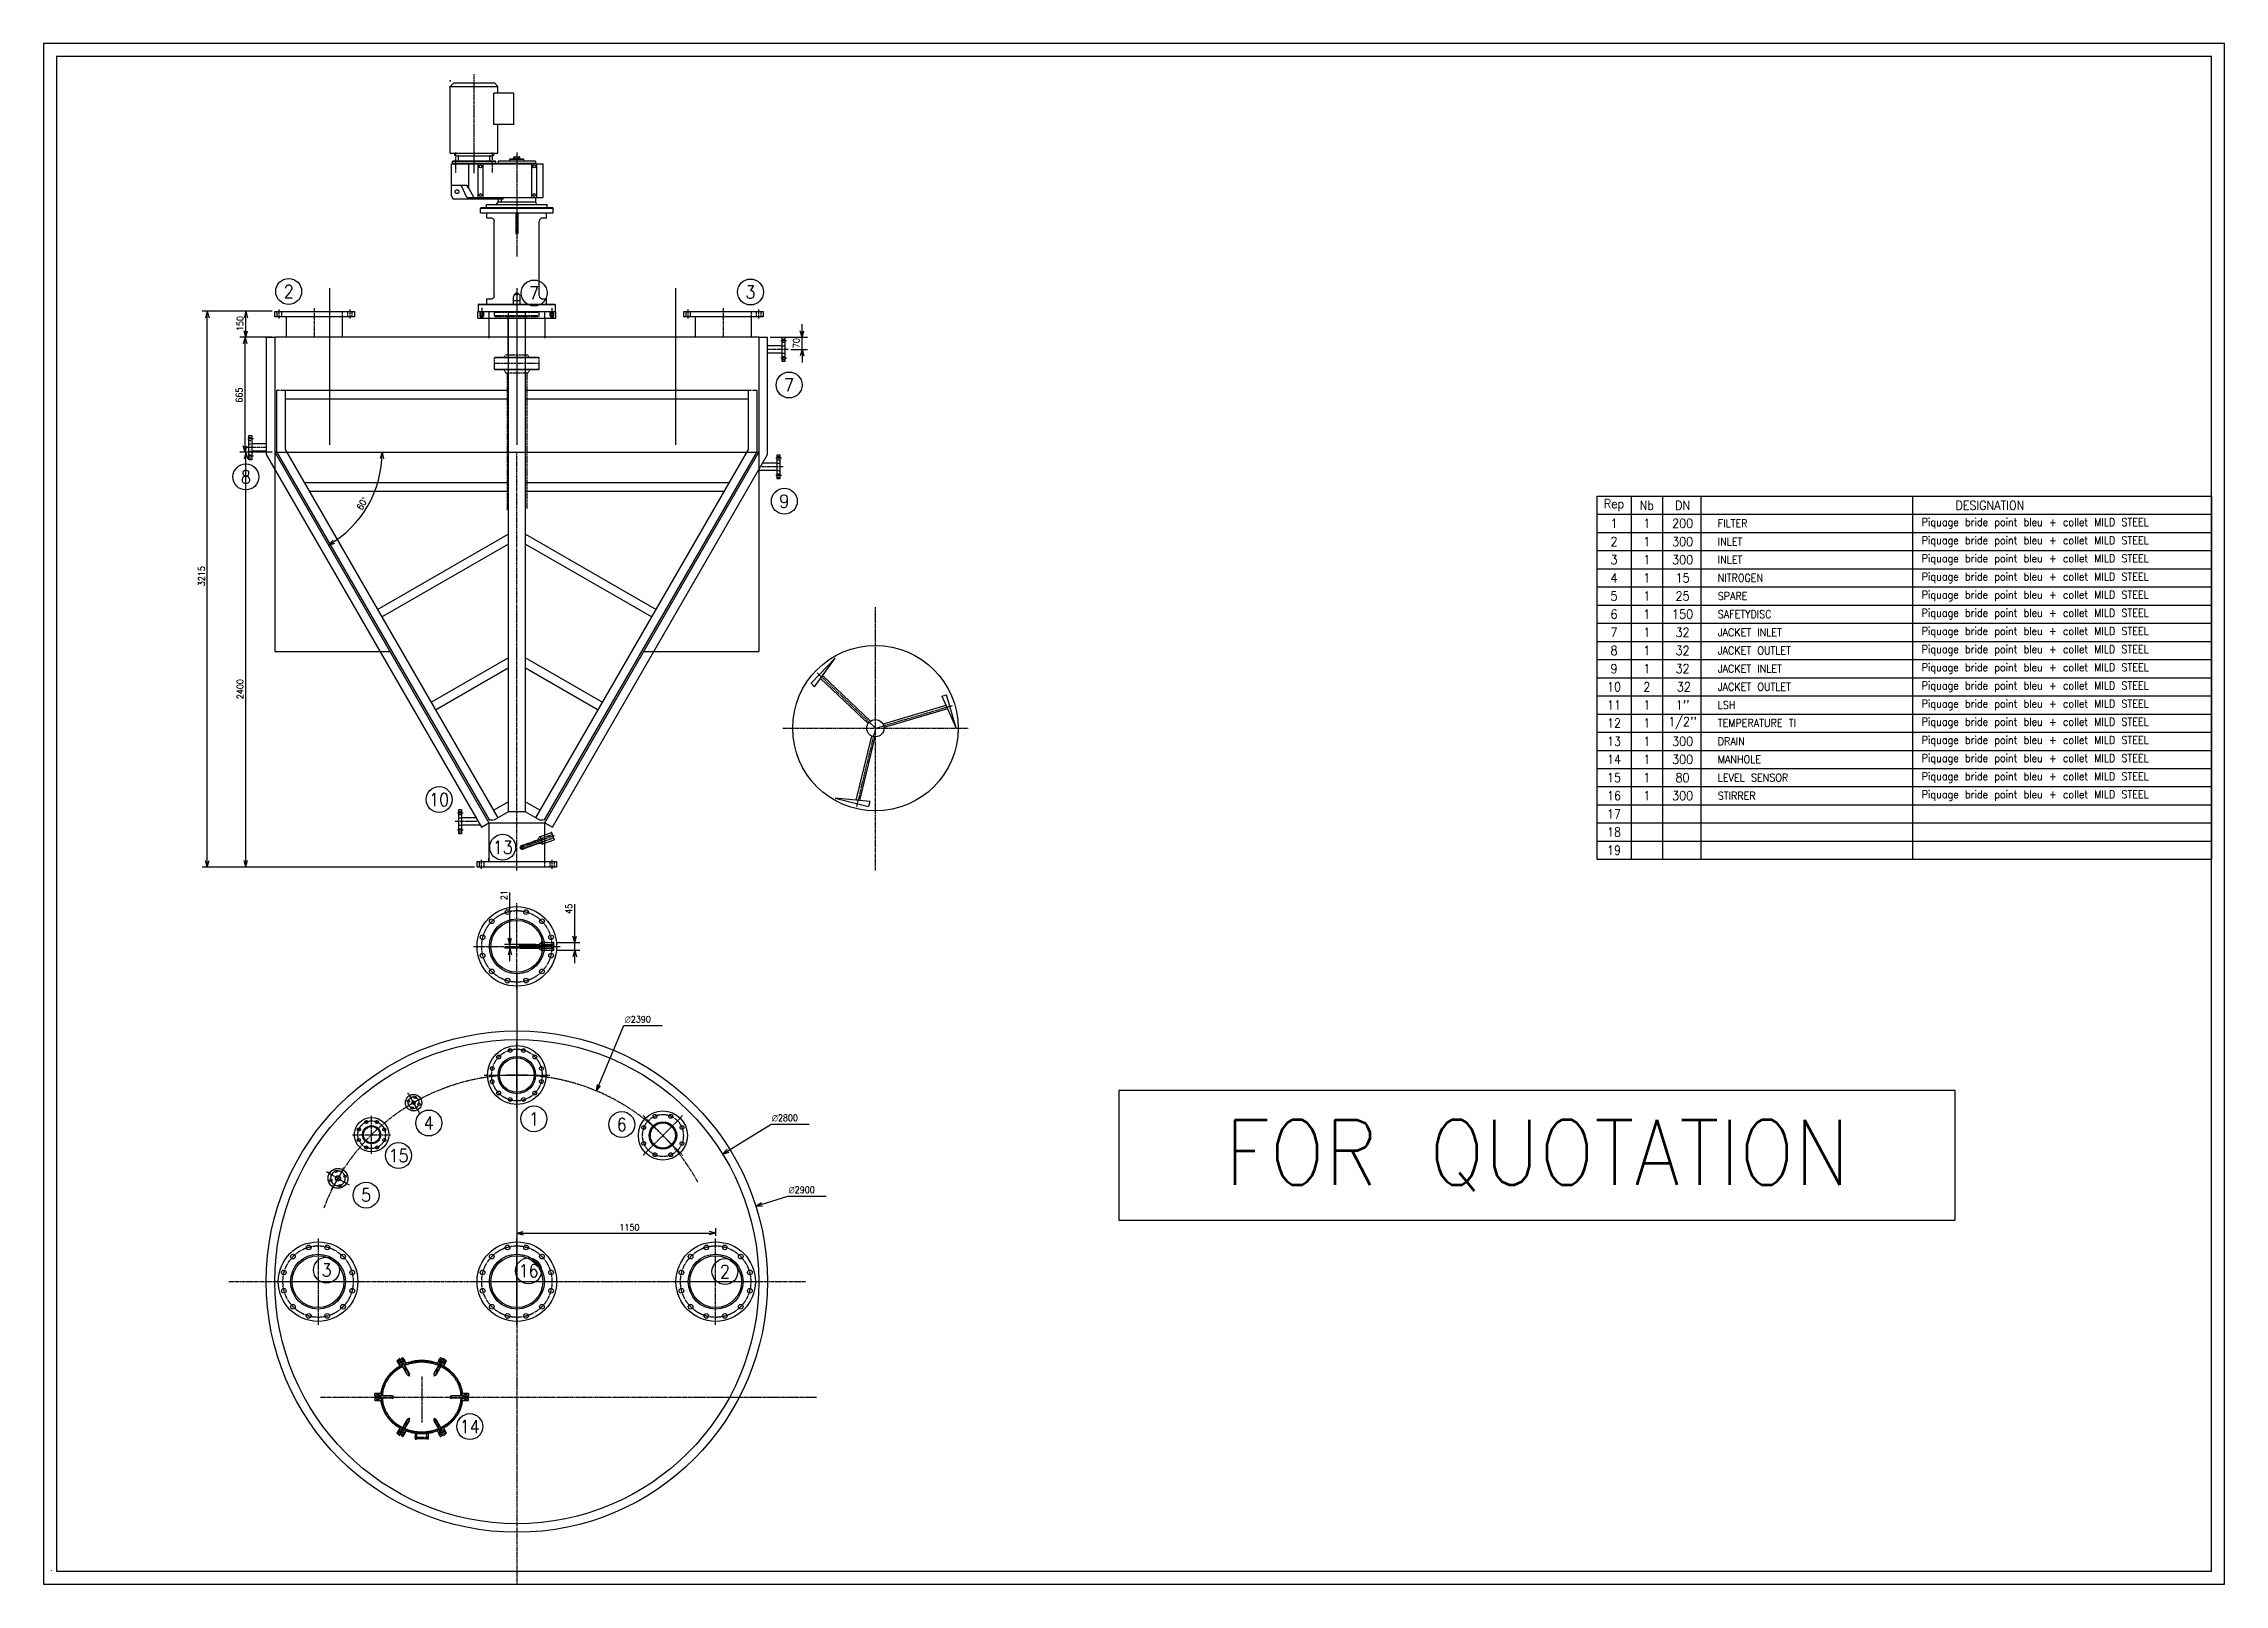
# Model space of a CAD drawing. Extents: x 70737 to 83352, y -27707 to -18796.
import ezdxf

# ---------------------------------------------------------------- set-up
doc = ezdxf.new("R2010")
doc.units = 0
for name, pattern in [('DASH_CENTER', [36, 24, -3, 6, -3]), ('DASHED', [15, 12, -3]), ('PHANTOM', [2.5, 1.25, -0.25, 0.25, -0.25, 0.25, -0.25])]:
    doc.linetypes.add(name, pattern=pattern)
doc.layers.get('0').update_dxf_attribs({"linetype": 'CONTINUOUS'})
for name, color, linetype in [('1', 7, 'CONTINUOUS'), ('2', 7, 'CONTINUOUS'), ('3', 7, 'CONTINUOUS'), ('5', 7, 'CONTINUOUS'), ('DEFAULT_1', 7, 'CONTINUOUS')]:
    doc.layers.add(name, color=color, linetype=linetype)
doc.styles.add('CONVERTER_1', font='txt.shx', dxfattribs={"width": 0.9})
doc.styles.add('CONVERTER_2', font='txt.shx', dxfattribs={"width": 0.9, "oblique": 15})
doc.dimstyles.new('ME10_DIM_0', dxfattribs={"dimtxt": 37.5, "dimasz": 37.5, "dimexe": 30, "dimexo": 15, "dimtad": 1, "dimdec": 3, "dimdsep": 46, "dimtxsty": 'Standard', "dimsah": 1, "dimcen": 0.09, "dimclrd": 231, "dimclre": 231, "dimclrt": 7, "dimadec": 0, "dimazin": 0, "dimtfac": 1, "dimtdec": 4, "dimtofl": 0, "dimtmove": 0, "dimatfit": 3, "dimfxl": 0, "dimtolj": 1, "dimtzin": 0, "dimarcsym": 0})
doc.dimstyles.new('ME10_DIM_1', dxfattribs={"dimtxt": 37.5, "dimasz": 37.5, "dimexe": 30, "dimexo": 15, "dimtad": 1, "dimdec": 3, "dimdsep": 46, "dimtxsty": 'Standard', "dimsah": 1, "dimcen": 0.09, "dimclrd": 231, "dimclre": 231, "dimclrt": 7, "dimadec": 0, "dimazin": 0, "dimtfac": 1, "dimtdec": 4, "dimtofl": 0, "dimtmove": 0, "dimatfit": 3, "dimfxl": 0, "dimtolj": 1, "dimtzin": 0, "dimarcsym": 0})
doc.dimstyles.new('ME10_DIM_2', dxfattribs={"dimtxt": 37.5, "dimasz": 37.5, "dimexe": 30, "dimexo": 15, "dimtad": 1, "dimdec": 3, "dimdsep": 46, "dimtxsty": 'Standard', "dimsah": 1, "dimcen": 0.09, "dimclrd": 231, "dimclre": 231, "dimclrt": 7, "dimadec": 0, "dimazin": 0, "dimtfac": 1, "dimtdec": 4, "dimtofl": 0, "dimtmove": 0, "dimatfit": 3, "dimfxl": 0, "dimtolj": 1, "dimtzin": 0, "dimarcsym": 0})
doc.dimstyles.new('ME10_DIM_3', dxfattribs={"dimtxt": 37.5, "dimasz": 37.5, "dimexe": 30, "dimexo": 15, "dimtad": 1, "dimdec": 0, "dimdsep": 46, "dimtxsty": 'Standard', "dimsah": 1, "dimcen": 0.09, "dimclrd": 231, "dimclre": 231, "dimclrt": 7, "dimadec": 0, "dimazin": 0, "dimtfac": 1, "dimtdec": 4, "dimtofl": 0, "dimtmove": 0, "dimatfit": 3, "dimfxl": 0, "dimtolj": 1, "dimtzin": 0, "dimarcsym": 0})
doc.dimstyles.new('ME10_DIM_4', dxfattribs={"dimtxt": 37.5, "dimasz": 37.5, "dimexe": 30, "dimexo": 15, "dimtad": 1, "dimdec": 0, "dimdsep": 46, "dimtxsty": 'Standard', "dimsah": 1, "dimcen": 0.09, "dimclrd": 231, "dimclre": 231, "dimclrt": 7, "dimadec": 0, "dimazin": 0, "dimtfac": 1, "dimtdec": 4, "dimtofl": 0, "dimtmove": 0, "dimatfit": 3, "dimfxl": 0, "dimtolj": 1, "dimtzin": 0, "dimarcsym": 0})
doc.dimstyles.new('ME10_DIM_5', dxfattribs={"dimtxt": 37.5, "dimasz": 37.5, "dimexe": 30, "dimexo": 15, "dimtad": 1, "dimdec": 3, "dimdsep": 46, "dimtxsty": 'Standard', "dimsah": 1, "dimcen": 0.09, "dimclrd": 231, "dimclre": 231, "dimclrt": 7, "dimadec": 0, "dimazin": 0, "dimtfac": 1, "dimtdec": 4, "dimtofl": 0, "dimtmove": 0, "dimatfit": 3, "dimfxl": 0, "dimtolj": 1, "dimtzin": 0, "dimarcsym": 0})
doc.dimstyles.new('ME10_DIM_6', dxfattribs={"dimtxt": 37.5, "dimasz": 37.5, "dimexe": 30, "dimexo": 15, "dimtad": 1, "dimdec": 0, "dimdsep": 46, "dimtxsty": 'Standard', "dimsah": 1, "dimcen": 0.09, "dimclrd": 231, "dimclre": 231, "dimclrt": 7, "dimadec": 0, "dimazin": 0, "dimtfac": 1, "dimtdec": 4, "dimtofl": 0, "dimtmove": 0, "dimatfit": 3, "dimfxl": 0, "dimtolj": 1, "dimtzin": 0, "dimarcsym": 0})
doc.dimstyles.new('ME10_DIM_7', dxfattribs={"dimtxt": 37.5, "dimasz": 37.5, "dimexe": 30, "dimexo": 15, "dimtad": 1, "dimdec": 3, "dimdsep": 46, "dimtxsty": 'Standard', "dimsah": 1, "dimcen": 0.09, "dimclrd": 231, "dimclre": 231, "dimclrt": 7, "dimadec": 0, "dimazin": 0, "dimtfac": 1, "dimtdec": 4, "dimtofl": 0, "dimtmove": 0, "dimatfit": 3, "dimfxl": 0, "dimtolj": 1, "dimtzin": 0, "dimarcsym": 0})
doc.dimstyles.new('ME10_DIM_8', dxfattribs={"dimtxt": 37.5, "dimasz": 37.5, "dimexe": 30, "dimexo": 15, "dimtad": 1, "dimdsep": 46, "dimtxsty": 'Standard', "dimsah": 1, "dimcen": 0.09, "dimclrd": 231, "dimclre": 231, "dimclrt": 7, "dimadec": 0, "dimazin": 0, "dimtfac": 1, "dimtdec": 4, "dimtofl": 0, "dimtmove": 0, "dimatfit": 3, "dimfxl": 0, "dimtolj": 1, "dimtzin": 0, "dimarcsym": 0})

msp = doc.modelspace()

# ---------------------------------------------------------------- texts
at = {"color": 2, "char_height": 52.5, "attachment_point": 5, "style": 'CONVERTER_1'}
for s, insert in [('Rep', (79821.3652, -21465.6183)), ('1', (79821.3652, -21570.6183)), ('2', (79821.3652, -21675.6183)), ('3', (79821.3652, -21780.6183)), ('4', (79821.3652, -21885.6183)), ('5', (79821.3652, -21990.6183)), ('6', (79821.3652, -22095.6183)), ('7', (79821.3652, -22200.6183)), ('8', (79821.3652, -22305.6183)), ('9', (79821.3652, -22410.6183)), ('10', (79821.3652, -22515.6183)), ('11', (79821.3652, -22620.6183)), ('12', (79821.3652, -22725.6183)), ('13', (79821.3652, -22830.6183)), ('14', (79821.3652, -22935.6183)), ('15', (79821.3652, -23040.6183)), ('16', (79821.3652, -23145.6183)), ('17', (79821.3652, -23250.6183)), ('18', (79821.3652, -23355.6183)), ('19', (79821.3652, -23460.6183))]:
    msp.add_mtext(s, dxfattribs=dict(at, insert=insert))
at = {"color": 7, "style": 'CONVERTER_1'}
for s, insert, char_height, attachment_point in [('Nb', (80011.2826, -21465.6183), 52.5, 5), ('DN', (80217.8863, -21465.6183), 52.5, 5), ('DESIGNATION', (81995.5562, -21465.6183), 52.5, 5), ('200', (80217.8863, -21570.6183), 52.5, 5), ('FILTER', (80421.3957, -21570.6183), 45, 4), ('300', (80217.8863, -21675.6183), 52.5, 5), ('INLET', (80421.3957, -21675.6183), 45, 4), ('300', (80217.8863, -21780.6183), 52.5, 5), ('INLET', (80421.3957, -21780.6183), 45, 4), ('15', (80217.8863, -21885.6183), 52.5, 5), ('NITROGEN', (80421.3957, -21885.6183), 45, 4), ('150', (80217.8863, -22095.6183), 52.5, 5), ('25', (80217.8863, -21990.6183), 52.5, 5), ('SPARE', (80421.3957, -21990.6183), 45, 4), ('SAFETYDISC', (80421.3957, -22095.6183), 45, 4), ('32', (80217.8863, -22200.6183), 52.5, 5), ('JACKET INLET', (80421.3957, -22200.6183), 45, 4), ('32', (80217.8863, -22305.6183), 52.5, 5), ('JACKET OUTLET', (80421.3957, -22305.6183), 45, 4), ('32', (80217.8863, -22410.6183), 52.5, 5), ('JACKET INLET', (80421.3957, -22410.6183), 45, 4), ('32', (80224.9615, -22515.6359), 52.5, 5), ('JACKET OUTLET', (80421.3957, -22515.6183), 45, 4), ("1/2''", (80217.8863, -22725.6183), 52.5, 5), ("1''", (80217.8863, -22620.6183), 52.5, 5), ('TEMPERATURE TI', (80421.3957, -22725.6183), 45, 4), ('LSH', (80421.3957, -22620.6183), 45, 4), ('300', (80217.8863, -22830.6183), 52.5, 5), ('DRAIN', (80421.3957, -22830.6183), 45, 4), ('300', (80217.8863, -22935.6183), 52.5, 5), ('MANHOLE', (80421.3957, -22935.6183), 45, 4), ('80', (80217.8863, -23040.6183), 52.5, 5), ('300', (80217.8863, -23145.6183), 52.5, 5), ('STIRRER', (80421.3957, -23145.6183), 45, 4)]:
    msp.add_mtext(s, dxfattribs=dict(at, insert=insert, char_height=char_height, attachment_point=attachment_point))
at = {"color": 6, "style": 'CONVERTER_1'}
for s, insert, char_height, attachment_point in [('1', (80011.2826, -21570.6183), 52.5, 5), ('Piquage bride point bleu + collet MILD STEEL', (81601.2776, -21570.6183), 45, 4), ('1', (80011.2826, -21675.6183), 52.5, 5), ('1', (80011.2826, -21675.6183), 52.5, 5), ('Piquage bride point bleu + collet MILD STEEL', (81601.2776, -21675.6183), 45, 4), ('1', (80011.2826, -21780.6183), 52.5, 5), ('Piquage bride point bleu + collet MILD STEEL', (81601.2776, -21780.6183), 45, 4), ('1', (80011.2826, -21885.6183), 52.5, 5), ('Piquage bride point bleu + collet MILD STEEL', (81601.2776, -21885.6183), 45, 4), ('1', (80011.2826, -21990.6183), 52.5, 5), ('1', (80011.2826, -22095.6183), 52.5, 5), ('Piquage bride point bleu + collet MILD STEEL', (81601.2776, -21990.6183), 45, 4), ('Piquage bride point bleu + collet MILD STEEL', (81601.2776, -22095.6183), 45, 4), ('1', (80011.2826, -22200.6183), 52.5, 5), ('Piquage bride point bleu + collet MILD STEEL', (81601.2776, -22200.6183), 45, 4), ('1', (80011.2826, -22305.6183), 52.5, 5), ('Piquage bride point bleu + collet MILD STEEL', (81601.2776, -22305.6183), 45, 4), ('1', (80011.2826, -22410.6183), 52.5, 5), ('Piquage bride point bleu + collet MILD STEEL', (81601.2776, -22410.6183), 45, 4), ('2', (80011.2826, -22515.6183), 52.5, 5), ('Piquage bride point bleu + collet MILD STEEL', (81601.2776, -22515.6183), 45, 4), ('1', (80011.2826, -22620.6183), 52.5, 5), ('1', (80011.2826, -22725.6183), 52.5, 5), ('Piquage bride point bleu + collet MILD STEEL', (81601.2776, -22620.6183), 45, 4), ('Piquage bride point bleu + collet MILD STEEL', (81601.2776, -22725.6183), 45, 4), ('1', (80011.2826, -22830.6183), 52.5, 5), ('Piquage bride point bleu + collet MILD STEEL', (81601.2776, -22830.6183), 45, 4), ('1', (80011.2826, -22935.6183), 52.5, 5), ('Piquage bride point bleu + collet MILD STEEL', (81601.2776, -22935.6183), 45, 4), ('1', (80011.2826, -23040.6183), 52.5, 5), ('LEVEL SENSOR', (80421.3957, -23040.6183), 45, 4), ('Piquage bride point bleu + collet MILD STEEL', (81601.2776, -23040.6183), 45, 4), ('1', (80011.2826, -23145.6183), 52.5, 5), ('Piquage bride point bleu + collet MILD STEEL', (81601.2776, -23145.6183), 45, 4)]:
    msp.add_mtext(s, dxfattribs=dict(at, insert=insert, char_height=char_height, attachment_point=attachment_point))
at = {"layer": '1', "color": 3, "char_height": 75, "attachment_point": 5, "style": 'CONVERTER_1'}
for s, insert in [('2', (72154.6176, -20229.1077)), ('7', (73574.5575, -20238.1077)), ('3', (74825.6176, -20232.1077)), ('7', (75049.6176, -20770.1077)), ('8', (71907.0513, -21301.7744)), ('9', (75021.6176, -21442.1077)), ('10', (73025.0513, -23167.7744)), ('13', (73392.6194, -23443.5912)), ('1', (73573.2943, -25014.5995)), ('4', (72965.2943, -25038.5995)), ('6', (74081.2943, -25047.5995)), ('15', (72790.2943, -25226.5995)), ('5', (72602.2943, -25455.5995)), ('3', (72373.5575, -25888.9895)), ('16', (73542.2943, -25893.5995)), ('2', (74678.2943, -25897.5995)), ('14', (73202.2943, -26794.5995))]:
    msp.add_mtext(s, dxfattribs=dict(at, insert=insert))

# ---------------------------------------------------------------- blocks, each defined once
blk = doc.blocks.new('*D29')
at = {"color": 231}
for p, q in [((72695, -21159), (72683, -21196)), ((72695, -21159), (72704, -21197)), ((72385, -21696), (72411, -21668)), ((72385, -21696), (72422, -21685))]:
    blk.add_line(p, q, dxfattribs=at)
at = {"color": 231, "linetype": 'Continuous'}
blk.add_arc((72075, -21159), 620, -59.9985, 0, dxfattribs=at)
at = {"color": 7, "insert": (72578, -21497), "char_height": 37.5, "attachment_point": 7, "rotation": 60.0008, "style": 'CONVERTER_1'}
blk.add_mtext('60{\\Fgdt|c0;~}', dxfattribs=at)
blk = doc.blocks.new('*D25')
at = {"color": 231, "linetype": 'Continuous'}
for p, q in [((73475, -24192), (73475, -25706)), ((73475, -25676), (74625, -25676)), ((74625, -25691), (74625, -25646))]:
    blk.add_line(p, q, dxfattribs=at)
at = {"color": 231}
for p, q in [((73475, -25676), (73512, -25666)), ((73475, -25676), (73512, -25686)), ((74625, -25676), (74587, -25666)), ((74625, -25676), (74587, -25686))]:
    blk.add_line(p, q, dxfattribs=at)
at = {"color": 7, "style": 'CONVERTER_1', "width": 0.9}
blk.add_text('1150', height=37.5, dxfattribs=at).set_placement((74068, -25661))
blk = doc.blocks.new('*D24')
at = {"color": 231, "linetype": 'Continuous'}
for p, q in [((72060, -20494), (71872, -20494)), ((71902, -21159), (71902, -20494)), ((72060, -21159), (71872, -21159))]:
    blk.add_line(p, q, dxfattribs=at)
at = {"color": 231}
for p, q in [((71902, -20494), (71892, -20532)), ((71902, -20494), (71912, -20532)), ((71902, -21159), (71892, -21122)), ((71902, -21159), (71912, -21122))]:
    blk.add_line(p, q, dxfattribs=at)
at = {"color": 7, "insert": (71887, -20872), "char_height": 37.5, "attachment_point": 7, "rotation": 90, "style": 'CONVERTER_1'}
blk.add_mtext('665', dxfattribs=at)
blk = doc.blocks.new('*D23')
at = {"color": 231, "linetype": 'Continuous'}
for p, q in [((72060, -20344), (71877, -20344)), ((71907, -20494), (71907, -20344)), ((72060, -20494), (71877, -20494))]:
    blk.add_line(p, q, dxfattribs=at)
at = {"color": 231}
for p, q in [((71907, -20344), (71897, -20382)), ((71907, -20344), (71917, -20382)), ((71907, -20494), (71897, -20457)), ((71907, -20494), (71917, -20457))]:
    blk.add_line(p, q, dxfattribs=at)
at = {"color": 7, "insert": (71892, -20458), "char_height": 37.5, "attachment_point": 7, "rotation": 90, "style": 'CONVERTER_1'}
blk.add_mtext('150', dxfattribs=at)
blk = doc.blocks.new('*D22')
at = {"color": 231, "linetype": 'Continuous'}
for p, q in [((72060, -20344), (71654, -20344)), ((71684, -23559), (71684, -20344)), ((73230, -23559), (71654, -23559))]:
    blk.add_line(p, q, dxfattribs=at)
at = {"color": 231}
for p, q in [((71684, -20344), (71674, -20382)), ((71684, -20344), (71694, -20382)), ((71684, -23559), (71674, -23521)), ((71684, -23559), (71694, -23521))]:
    blk.add_line(p, q, dxfattribs=at)
at = {"color": 7, "insert": (71669, -21934), "char_height": 37.5, "attachment_point": 7, "rotation": 90, "style": 'CONVERTER_1'}
blk.add_mtext('3215', dxfattribs=at)
blk = doc.blocks.new('*D21')
at = {"color": 231, "linetype": 'Continuous'}
for p, q in [((72060, -21159), (71877, -21159)), ((71907, -23559), (71907, -21159)), ((73230, -23559), (71877, -23559))]:
    blk.add_line(p, q, dxfattribs=at)
at = {"color": 231}
for p, q in [((71907, -21159), (71897, -21197)), ((71907, -21159), (71917, -21197)), ((71907, -23559), (71897, -23521)), ((71907, -23559), (71917, -23521))]:
    blk.add_line(p, q, dxfattribs=at)
at = {"color": 7, "insert": (71892, -22587), "char_height": 37.5, "attachment_point": 7, "rotation": 90, "style": 'CONVERTER_1'}
blk.add_mtext('2400', dxfattribs=at)
blk = doc.blocks.new('*D20')
at = {"color": 231, "linetype": 'Continuous'}
for p, q in [((75125, -20494), (75125, -20419)), ((74940, -20494), (75155, -20494)), ((75125, -20564), (75125, -20494)), ((75060, -20564), (75155, -20564)), ((75125, -20564), (75125, -20639))]:
    blk.add_line(p, q, dxfattribs=at)
at = {"color": 231}
for p, q in [((75125, -20494), (75114, -20457)), ((75125, -20494), (75135, -20457)), ((75125, -20564), (75114, -20602)), ((75125, -20564), (75135, -20602))]:
    blk.add_line(p, q, dxfattribs=at)
at = {"color": 7, "insert": (75110, -20557), "char_height": 37.5, "attachment_point": 7, "rotation": 90, "style": 'CONVERTER_1'}
blk.add_mtext('70', dxfattribs=at)
blk = doc.blocks.new('*D19')
at = {"color": 231, "linetype": 'Continuous'}
for p, q in [((73434, -24006), (73434, -23705)), ((73585, -24006), (73404, -24006)), ((73585, -24027), (73404, -24027)), ((73434, -24027), (73434, -24006)), ((73434, -24102), (73434, -24027))]:
    blk.add_line(p, q, dxfattribs=at)
at = {"color": 231}
for p, q in [((73434, -24006), (73424, -23969)), ((73434, -24027), (73424, -24065)), ((73434, -24006), (73444, -23969)), ((73434, -24027), (73444, -24065))]:
    blk.add_line(p, q, dxfattribs=at)
at = {"color": 7, "insert": (73419, -23750), "char_height": 37.5, "attachment_point": 7, "rotation": 90, "style": 'CONVERTER_1'}
blk.add_mtext('21', dxfattribs=at)
blk = doc.blocks.new('*D18')
at = {"color": 231, "linetype": 'Continuous'}
for p, q in [((73809, -23994), (73809, -23773)), ((73701, -23994), (73839, -23994)), ((73701, -24039), (73839, -24039)), ((73809, -24039), (73809, -23994)), ((73809, -24114), (73809, -24039))]:
    blk.add_line(p, q, dxfattribs=at)
at = {"color": 231}
for p, q in [((73809, -23994), (73799, -23957)), ((73809, -23994), (73819, -23957)), ((73809, -24039), (73799, -24077)), ((73809, -24039), (73819, -24077))]:
    blk.add_line(p, q, dxfattribs=at)
at = {"color": 7, "insert": (73794, -23829), "char_height": 37.5, "attachment_point": 7, "rotation": 90, "style": 'CONVERTER_1'}
blk.add_mtext('45', dxfattribs=at)
blk = doc.blocks.new('TEXTE', base_point=(79376, -25226))
at = {"color": 7}
blk.add_lwpolyline([(76957, -24851), (76957, -25601), (81795, -25601), (81795, -24851)], close=True, dxfattribs=at)
at = {"layer": '1', "color": 7, "insert": (79376, -25226), "char_height": 375, "attachment_point": 5, "style": 'CONVERTER_1'}
blk.add_mtext('FOR QUOTATION', dxfattribs=at)
blk = doc.blocks.new('TEXT_CARTOUCHE', base_point=(4720.8, -1842.04))
at = {"color": 231, "insert": (4719.9, -1842.04), "char_height": 1.2, "attachment_point": 3, "rotation": 270, "style": 'CONVERTER_2'}
blk.add_mtext('.', dxfattribs=at)
blk = doc.blocks.new('CADREA1_SIMP_V', base_point=(4720.8, -1842.04))
at = {"layer": '1', "color": 4, "linetype": 'Continuous'}
for p, q in [((4715.8, -1253.04), (4715.8, -1847.04)), ((5556.8, -1253.04), (4715.8, -1253.04)), ((5556.8, -1847.04), (5556.8, -1253.04)), ((4715.8, -1847.04), (5556.8, -1847.04))]:
    blk.add_line(p, q, dxfattribs=at)
at = {"layer": '1', "color": 7, "linetype": 'Continuous'}
for p, q in [((4720.8, -1258.04), (4720.8, -1842.04)), ((5551.8, -1258.04), (4720.8, -1258.04)), ((5551.8, -1842.04), (5551.8, -1258.04)), ((4720.8, -1842.04), (5551.8, -1842.04))]:
    blk.add_line(p, q, dxfattribs=at)
blk.add_blockref('TEXT_CARTOUCHE', (4720.8, -1842.04))
blk = doc.blocks.new('DIV_AGITATION', base_point=(73475, -20344))
at = {"color": 231, "linetype": 'Continuous'}
for p, q in [((73090, -19043), (73110, -19023)), ((73090, -19043), (73365, -19043)), ((73090, -19429), (73090, -19043)), ((73110, -19023), (73345, -19023)), ((73365, -19043), (73345, -19023)), ((73365, -19082), (73365, -19043)), ((73458, -19082), (73342, -19082)), ((73342, -19264), (73342, -19082)), ((73458, -19264), (73458, -19082)), ((73458, -19264), (73342, -19264)), ((73365, -19429), (73365, -19264)), ((73090, -19429), (73365, -19429)), ((73096, -19491), (73627, -19491)), ((73096, -19676), (73096, -19491)), ((73103, -19478), (73353, -19478)), ((73103, -19491), (73103, -19478)), ((73353, -19490), (73103, -19490)), ((73348, -19475), (73108, -19475)), ((73114, -19429), (73114, -19439)), ((73119, -19444), (73336, -19444)), ((73138, -19470), (73138, -19449)), ((73197, -19634), (73197, -19491)), ((73249, -19491), (73249, -19686)), ((73281, -19686), (73281, -19491)), ((73318, -19470), (73318, -19449)), ((73341, -19429), (73341, -19439)), ((73353, -19491), (73353, -19478)), ((73367, -19487), (73362, -19491)), ((73582, -19475), (73367, -19475)), ((73367, -19475), (73367, -19487)), ((73367, -19487), (73582, -19487)), ((73432, -19475), (73433, -19474)), ((73433, -19474), (73516, -19474)), ((73435, -19463), (73436, -19462)), ((73435, -19463), (73515, -19463)), ((73435, -19473), (73435, -19463)), ((73435, -19473), (73515, -19473)), ((73436, -19474), (73435, -19473)), ((73436, -19462), (73514, -19462)), ((73457, -19462), (73457, -19450)), ((73457, -19450), (73458, -19450)), ((73457, -19450), (73459, -19450)), ((73457, -19462), (73492, -19462)), ((73458, -19450), (73459, -19450)), ((73458, -19450), (73458, -19450)), ((73459, -19450), (73491, -19450)), ((73460, -19462), (73489, -19462)), ((73460, -19462), (73460, -19462)), ((73460, -19462), (73460, -19462)), ((73464, -19450), (73465, -19450)), ((73465, -19450), (73466, -19450)), ((73465, -19450), (73465, -19450)), ((73466, -19450), (73467, -19450)), ((73466, -19462), (73466, -19450)), ((73467, -19450), (73468, -19450)), ((73468, -19450), (73469, -19450)), ((73480, -19450), (73481, -19450)), ((73481, -19450), (73482, -19450)), ((73482, -19450), (73483, -19450)), ((73483, -19462), (73483, -19450)), ((73483, -19450), (73484, -19450)), ((73484, -19450), (73485, -19450)), ((73484, -19450), (73484, -19450)), ((73489, -19462), (73489, -19462)), ((73489, -19462), (73489, -19462)), ((73490, -19450), (73491, -19450)), ((73491, -19450), (73492, -19450)), ((73491, -19450), (73491, -19450)), ((73492, -19450), (73491, -19450)), ((73492, -19462), (73492, -19450)), ((73515, -19463), (73514, -19462)), ((73514, -19474), (73515, -19473)), ((73515, -19473), (73515, -19463)), ((73517, -19475), (73516, -19474)), ((73559, -19491), (73559, -19686)), ((73582, -19475), (73582, -19487)), ((73582, -19487), (73588, -19491)), ((73591, -19686), (73591, -19491)), ((73627, -19686), (73627, -19491)), ((73096, -19615), (73185, -19615)), ((73096, -19676), (73104, -19694)), ((73186, -19686), (73153, -19615)), ((73191, -19624), (73185, -19615)), ((73197, -19634), (73191, -19624)), ((73197, -19634), (73226, -19686)), ((73104, -19694), (73282, -19694)), ((73186, -19686), (73627, -19686)), ((73265, -19747), (73268, -19744)), ((73265, -19747), (73685, -19747)), ((73265, -19774), (73265, -19747)), ((73265, -19774), (73685, -19774)), ((73268, -19744), (73682, -19744)), ((73282, -19686), (73282, -19694)), ((73282, -19694), (73398, -19694)), ((73300, -19726), (73650, -19726)), ((73300, -19744), (73300, -19726)), ((73302, -19804), (73302, -19774)), ((73302, -19804), (73329, -19804)), ((73329, -19804), (73332, -19805)), ((73332, -19805), (73335, -19806)), ((73358, -19726), (73367, -19710)), ((73367, -19694), (73367, -19710)), ((73367, -19694), (73367, -19710)), ((73367, -19710), (73582, -19710)), ((73385, -19694), (73385, -19710)), ((73469, -19774), (73469, -19894)), ((73481, -19774), (73481, -19894)), ((73582, -19686), (73582, -19710)), ((73591, -19726), (73582, -19710)), ((73614, -19806), (73617, -19805)), ((73617, -19805), (73620, -19804)), ((73620, -19804), (73647, -19804)), ((73647, -19804), (73647, -19774)), ((73650, -19744), (73650, -19726)), ((73685, -19747), (73682, -19744)), ((73685, -19774), (73685, -19747)), ((73335, -19806), (73338, -19809)), ((73338, -19809), (73341, -19812)), ((73341, -19812), (73342, -19816)), ((73342, -19816), (73343, -19820)), ((73343, -19820), (73344, -19824)), ((73344, -20252), (73344, -19824)), ((73469, -19894), (73481, -19894)), ((73605, -19824), (73606, -19820)), ((73605, -20252), (73605, -19824)), ((73606, -19820), (73607, -19816)), ((73607, -19816), (73608, -19812)), ((73608, -19812), (73611, -19809)), ((73611, -19809), (73614, -19806)), ((73255, -20302), (73252, -20305)), ((73252, -20305), (73697, -20305)), ((73252, -20305), (73252, -20344)), ((73255, -20302), (73694, -20302)), ((73302, -20272), (73329, -20272)), ((73302, -20302), (73302, -20272)), ((73332, -20271), (73329, -20272)), ((73335, -20270), (73332, -20271)), ((73338, -20267), (73335, -20270)), ((73341, -20264), (73338, -20267)), ((73342, -20260), (73341, -20264)), ((73343, -20256), (73342, -20260)), ((73344, -20252), (73343, -20256)), ((73455, -20302), (73455, -20260)), ((73455, -20282), (73495, -20282)), ((73471, -20244), (73472, -20243)), ((73471, -20245), (73471, -20244)), ((73471, -20246), (73471, -20245)), ((73471, -20246), (73472, -20245)), ((73471, -20247), (73471, -20246)), ((73471, -20247), (73471, -20246)), ((73471, -20248), (73471, -20247)), ((73472, -20249), (73471, -20248)), ((73472, -20243), (73473, -20242)), ((73472, -20245), (73473, -20244)), ((73473, -20250), (73472, -20249)), ((73473, -20242), (73475, -20242)), ((73473, -20244), (73475, -20244)), ((73475, -20250), (73473, -20250)), ((73475, -20242), (73476, -20242)), ((73475, -20244), (73476, -20244)), ((73476, -20250), (73475, -20250)), ((73476, -20242), (73477, -20243)), ((73476, -20244), (73477, -20245)), ((73477, -20249), (73476, -20250)), ((73477, -20243), (73478, -20244)), ((73477, -20245), (73478, -20246)), ((73478, -20248), (73477, -20249)), ((73478, -20244), (73478, -20245)), ((73478, -20245), (73479, -20246)), ((73478, -20246), (73478, -20247)), ((73479, -20246), (73478, -20247)), ((73478, -20247), (73478, -20248)), ((73495, -20302), (73495, -20260)), ((73606, -20256), (73605, -20252)), ((73607, -20260), (73606, -20256)), ((73608, -20264), (73607, -20260)), ((73611, -20267), (73608, -20264)), ((73614, -20270), (73611, -20267)), ((73617, -20271), (73614, -20270)), ((73620, -20272), (73617, -20271)), ((73620, -20272), (73647, -20272)), ((73647, -20302), (73647, -20272)), ((73694, -20302), (73697, -20305)), ((73697, -20305), (73697, -20344)), ((73252, -20344), (73697, -20344))]:
    blk.add_line(p, q, dxfattribs=at)
at = {"color": 8, "linetype": 'DASHED'}
for p, q in [((73345, -20349), (73605, -20349)), ((73345, -20369), (73345, -20349)), ((73345, -20369), (73605, -20369)), ((73347, -20374), (73345, -20369)), ((73347, -20374), (73602, -20374)), ((73371, -20344), (73579, -20344)), ((73371, -20349), (73371, -20344)), ((73425, -20596), (73425, -20374)), ((73525, -20596), (73525, -20374)), ((73579, -20349), (73579, -20344)), ((73602, -20374), (73605, -20369)), ((73605, -20369), (73605, -20349)), ((73348, -20611), (73346, -20613)), ((73604, -20613), (73346, -20613)), ((73346, -20679), (73346, -20613)), ((73604, -20646), (73346, -20646)), ((73346, -20679), (73604, -20679)), ((73348, -20681), (73346, -20679)), ((73602, -20611), (73348, -20611)), ((73348, -20681), (73602, -20681)), ((73400, -20681), (73411, -20701)), ((73402, -20611), (73411, -20596)), ((73411, -20596), (73538, -20596)), ((73547, -20611), (73538, -20596)), ((73550, -20681), (73538, -20701)), ((73602, -20611), (73604, -20613)), ((73602, -20681), (73604, -20679)), ((73604, -20679), (73604, -20613)), ((73538, -20701), (73411, -20701)), ((73418, -20701), (73418, -21493)), ((73532, -20701), (73532, -21485))]:
    blk.add_line(p, q, dxfattribs=at)
at = {"color": 231, "linetype": 'Continuous'}
for centre, radius in [((73265, -19506), 8), ((73575, -19506), 8), ((73129, -19652), 11), ((73265, -19671), 8), ((73575, -19671), 8)]:
    blk.add_circle(centre, radius, dxfattribs=at)
for centre, radius, start, end in [((73108, -19480), 5, 90, 156.1252), ((73119, -19439), 5, 180, -90), ((73133, -19449), 5, 0, 90), ((73133, -19470), 5, -90, 0), ((73323, -19449), 5, 90, 180), ((73323, -19470), 5, 180, -90), ((73336, -19439), 5, -90, 0), ((73348, -19480), 5, 23.8748, 90), ((73475, -20260), 20, 0, 180)]:
    blk.add_arc(centre, radius, start, end, dxfattribs=at)
at = {"color": 231}
blk.add_point((73090, -19011), dxfattribs=at)
at = {"layer": 'DEFAULT_1', "color": 8, "linetype": 'DASH_CENTER'}
for p, q in [((73228, -19544), (73228, -18973)), ((73120, -19425), (73120, -19540)), ((73335, -19540), (73335, -19425)), ((73475, -19426), (73475, -20028))]:
    blk.add_line(p, q, dxfattribs=at)
blk = doc.blocks.new('PN16_0300__1', base_point=(73475, -24017))
at = {"layer": '1', "color": 4, "linetype": 'DASH_CENTER'}
for p, q in [((73475, -23798), (73475, -23767)), ((73475, -23812), (73475, -23798)), ((73475, -24222), (73475, -23812)), ((73225, -24017), (73270, -24017)), ((73270, -24017), (73680, -24017)), ((73680, -24017), (73725, -24017)), ((73475, -24235), (73475, -24222)), ((73475, -24267), (73475, -24235))]:
    blk.add_line(p, q, dxfattribs=at)
at = {"layer": '1', "color": 7, "linetype": 'Continuous'}
for centre, radius in [((73475, -24017), 230), ((73421, -23819), 13.5), ((73528, -23819), 13.5), ((73277, -23964), 13.5), ((73475, -24017), 159), ((73330, -23872), 13.5), ((73475, -24017), 150), ((73620, -23872), 13.5), ((73673, -23964), 13.5), ((73277, -24070), 13.5), ((73673, -24070), 13.5), ((73330, -24162), 13.5), ((73421, -24215), 13.5), ((73528, -24215), 13.5), ((73620, -24162), 13.5)]:
    blk.add_circle(centre, radius, dxfattribs=at)
at = {"layer": '1', "color": 4, "linetype": 'DASH_CENTER'}
for start, end in [(90, 180), (0, 90), (180, -90), (-90, 0)]:
    blk.add_arc((73475, -24017), 205, start, end, dxfattribs=at)
blk = doc.blocks.new('PN16_0032__2', base_point=(73220, -23296))
at = {"layer": '1', "color": 4, "linetype": 'DASH_CENTER'}
for p, q in [((73242, -23296), (73118, -23296)), ((73164, -23246), (73128, -23246)), ((73164, -23346), (73128, -23346))]:
    blk.add_line(p, q, dxfattribs=at)
at = {"layer": '1', "color": 7, "linetype": 'Continuous'}
for p, q in [((73138, -23315), (73138, -23226)), ((73138, -23226), (73154, -23226)), ((73138, -23366), (73138, -23315)), ((73154, -23226), (73154, -23315)), ((73238, -23274), (73154, -23274)), ((73154, -23315), (73154, -23366)), ((73263, -23317), (73154, -23317)), ((73154, -23366), (73138, -23366))]:
    blk.add_line(p, q, dxfattribs=at)
at = {"layer": '1', "color": 4, "linetype": 'DASHED'}
for p, q in [((73138, -23237), (73154, -23237)), ((73138, -23255), (73154, -23255)), ((73138, -23274), (73154, -23274)), ((73138, -23317), (73154, -23317)), ((73138, -23337), (73154, -23337)), ((73138, -23355), (73154, -23355))]:
    blk.add_line(p, q, dxfattribs=at)
blk = doc.blocks.new('PN16_0032__3', base_point=(72007, -21132))
at = {"layer": '1', "color": 7, "linetype": 'Continuous'}
for p, q in [((71925, -21062), (71941, -21062)), ((71925, -21151), (71925, -21062)), ((71941, -21062), (71941, -21151)), ((71925, -21202), (71925, -21151)), ((72025, -21111), (71941, -21111)), ((71941, -21151), (71941, -21202)), ((72025, -21153), (71941, -21153)), ((71941, -21202), (71925, -21202))]:
    blk.add_line(p, q, dxfattribs=at)
at = {"layer": '1', "color": 4, "linetype": 'DASH_CENTER'}
for p, q in [((72029, -21132), (71905, -21132)), ((71951, -21082), (71915, -21082)), ((71951, -21182), (71915, -21182))]:
    blk.add_line(p, q, dxfattribs=at)
at = {"layer": '1', "color": 4, "linetype": 'DASHED'}
for p, q in [((71925, -21073), (71941, -21073)), ((71925, -21091), (71941, -21091)), ((71925, -21111), (71941, -21111)), ((71925, -21153), (71941, -21153)), ((71925, -21173), (71941, -21173)), ((71925, -21191), (71941, -21191))]:
    blk.add_line(p, q, dxfattribs=at)
blk = doc.blocks.new('PN16_0032__4', base_point=(74914, -21244))
at = {"layer": '1', "color": 7, "linetype": 'Continuous'}
for p, q in [((74980, -21174), (74996, -21174)), ((74980, -21263), (74980, -21174)), ((74996, -21174), (74996, -21263)), ((74980, -21265), (74871, -21265)), ((74980, -21222), (74896, -21222)), ((74980, -21314), (74980, -21263)), ((74996, -21314), (74980, -21314)), ((74996, -21263), (74996, -21314))]:
    blk.add_line(p, q, dxfattribs=at)
at = {"layer": '1', "color": 4, "linetype": 'DASHED'}
for p, q in [((74980, -21185), (74996, -21185)), ((74980, -21203), (74996, -21203)), ((74980, -21222), (74996, -21222)), ((74980, -21265), (74996, -21265)), ((74980, -21285), (74996, -21285)), ((74980, -21303), (74996, -21303))]:
    blk.add_line(p, q, dxfattribs=at)
at = {"layer": '1', "color": 4, "linetype": 'DASH_CENTER'}
for p, q in [((75016, -21244), (74892, -21244)), ((75006, -21194), (74970, -21194)), ((75006, -21294), (74970, -21294))]:
    blk.add_line(p, q, dxfattribs=at)
blk = doc.blocks.new('PN16_0032__5', base_point=(74943, -20564))
at = {"layer": '1', "color": 7, "linetype": 'Continuous'}
for p, q in [((75009, -20543), (74925, -20543)), ((75009, -20583), (75009, -20494)), ((75009, -20494), (75025, -20494)), ((75025, -20494), (75025, -20583)), ((75009, -20585), (74925, -20585)), ((75009, -20634), (75009, -20583)), ((75025, -20634), (75009, -20634)), ((75025, -20583), (75025, -20634))]:
    blk.add_line(p, q, dxfattribs=at)
at = {"layer": '1', "color": 4, "linetype": 'DASH_CENTER'}
for p, q in [((75035, -20514), (74999, -20514)), ((75045, -20564), (74921, -20564)), ((75035, -20614), (74999, -20614))]:
    blk.add_line(p, q, dxfattribs=at)
at = {"layer": '1', "color": 4, "linetype": 'DASHED'}
for p, q in [((75009, -20505), (75025, -20505)), ((75009, -20523), (75025, -20523)), ((75009, -20543), (75025, -20543)), ((75009, -20585), (75025, -20585)), ((75009, -20605), (75025, -20605)), ((75009, -20623), (75025, -20623))]:
    blk.add_line(p, q, dxfattribs=at)
blk = doc.blocks.new('PN16_0150', base_point=(74320, -25111))
at = {"layer": '1', "color": 4, "linetype": 'DASH_CENTER'}
for p, q in [((74205, -24996), (74227, -25018)), ((74227, -25018), (74235, -25026)), ((74404, -25026), (74235, -25196)), ((74235, -25026), (74404, -25196)), ((74434, -24996), (74404, -25026)), ((74235, -25196), (74205, -25226)), ((74404, -25196), (74412, -25204)), ((74412, -25204), (74434, -25226))]:
    blk.add_line(p, q, dxfattribs=at)
at = {"layer": '1', "color": 7, "linetype": 'Continuous'}
for centre, radius in [((74320, -25111), 142), ((74209, -25065), 11), ((74320, -25111), 79.5), ((74320, -25111), 72.5), ((74274, -25000), 11), ((74365, -25000), 11), ((74430, -25065), 11), ((74209, -25157), 11), ((74274, -25222), 11), ((74365, -25222), 11), ((74430, -25157), 11)]:
    blk.add_circle(centre, radius, dxfattribs=at)
at = {"layer": '1', "color": 4, "linetype": 'DASH_CENTER'}
for start, end in [(135, -135), (45, 135), (-45, 45), (-135, -45)]:
    blk.add_arc((74320, -25111), 120, start, end, dxfattribs=at)
blk = doc.blocks.new('PN16_0300__6', base_point=(74625, -25956))
at = {"layer": '1', "color": 4, "linetype": 'DASH_CENTER'}
for p, q in [((74625, -25737), (74625, -25706)), ((74625, -25751), (74625, -25737)), ((74625, -26161), (74625, -25751)), ((74375, -25956), (74420, -25956)), ((74420, -25956), (74830, -25956)), ((74830, -25956), (74875, -25956)), ((74625, -26174), (74625, -26161)), ((74625, -26206), (74625, -26174))]:
    blk.add_line(p, q, dxfattribs=at)
at = {"layer": '1', "color": 7, "linetype": 'Continuous'}
for centre, radius in [((74625, -25956), 230), ((74625, -25956), 159), ((74480, -25811), 13.5), ((74625, -25956), 150), ((74571, -25758), 13.5), ((74678, -25758), 13.5), ((74770, -25811), 13.5), ((74427, -25903), 13.5), ((74823, -25903), 13.5), ((74427, -26009), 13.5), ((74480, -26101), 13.5), ((74770, -26101), 13.5), ((74823, -26009), 13.5), ((74571, -26154), 13.5), ((74678, -26154), 13.5)]:
    blk.add_circle(centre, radius, dxfattribs=at)
at = {"layer": '1', "color": 4, "linetype": 'DASH_CENTER'}
for start, end in [(90, 180), (0, 90), (180, -90), (-90, 0)]:
    blk.add_arc((74625, -25956), 205, start, end, dxfattribs=at)
blk = doc.blocks.new('PN16_0300__7', base_point=(73475, -25956))
at = {"layer": '1', "color": 4, "linetype": 'DASH_CENTER'}
for p, q in [((73475, -25737), (73475, -25706)), ((73475, -25751), (73475, -25737)), ((73475, -26161), (73475, -25751)), ((73225, -25956), (73270, -25956)), ((73270, -25956), (73680, -25956)), ((73680, -25956), (73725, -25956)), ((73475, -26174), (73475, -26161)), ((73475, -26206), (73475, -26174))]:
    blk.add_line(p, q, dxfattribs=at)
at = {"layer": '1', "color": 7, "linetype": 'Continuous'}
for centre, radius in [((73475, -25956), 230), ((73475, -25956), 159), ((73330, -25811), 13.5), ((73475, -25956), 150), ((73421, -25758), 13.5), ((73528, -25758), 13.5), ((73620, -25811), 13.5), ((73277, -25903), 13.5), ((73673, -25903), 13.5), ((73277, -26009), 13.5), ((73330, -26101), 13.5), ((73620, -26101), 13.5), ((73673, -26009), 13.5), ((73421, -26154), 13.5), ((73528, -26154), 13.5)]:
    blk.add_circle(centre, radius, dxfattribs=at)
at = {"layer": '1', "color": 4, "linetype": 'DASH_CENTER'}
for start, end in [(90, 180), (0, 90), (180, -90), (-90, 0)]:
    blk.add_arc((73475, -25956), 205, start, end, dxfattribs=at)
blk = doc.blocks.new('PN16_0200', base_point=(73475, -24761))
at = {"layer": '1', "color": 4, "linetype": 'DASH_CENTER'}
for p, q in [((73475, -24602), (73475, -24571)), ((73475, -24613), (73475, -24602)), ((73475, -24908), (73475, -24613)), ((73285, -24761), (73327, -24761)), ((73327, -24761), (73622, -24761)), ((73622, -24761), (73665, -24761)), ((73475, -24919), (73475, -24908)), ((73475, -24951), (73475, -24919))]:
    blk.add_line(p, q, dxfattribs=at)
at = {"layer": '1', "color": 7, "linetype": 'Continuous'}
for centre, radius in [((73475, -24761), 170), ((73332, -24723), 11), ((73370, -24657), 11), ((73475, -24761), 108), ((73475, -24761), 100), ((73436, -24619), 11), ((73513, -24619), 11), ((73579, -24657), 11), ((73617, -24723), 11), ((73332, -24799), 11), ((73617, -24799), 11), ((73370, -24865), 11), ((73436, -24903), 11), ((73513, -24903), 11), ((73579, -24865), 11)]:
    blk.add_circle(centre, radius, dxfattribs=at)
at = {"layer": '1', "color": 4, "linetype": 'DASH_CENTER'}
for start, end in [(90, 180), (0, 90), (180, -90), (-90, 0)]:
    blk.add_arc((73475, -24761), 148, start, end, dxfattribs=at)
blk = doc.blocks.new('PN16_0015', base_point=(72877, -24921))
at = {"layer": '1', "color": 4, "linetype": 'DASH_CENTER'}
for p, q in [((72819, -24955), (72849, -24937)), ((72861, -24893), (72843, -24863)), ((72905, -24905), (72849, -24937)), ((72893, -24949), (72861, -24893)), ((72911, -24980), (72893, -24949)), ((72905, -24905), (72936, -24887))]:
    blk.add_line(p, q, dxfattribs=at)
at = {"layer": '1', "color": 7, "linetype": 'Continuous'}
for centre, radius in [((72877, -24921), 47.5), ((72846, -24913), 7), ((72869, -24952), 7), ((72877, -24921), 10), ((72877, -24921), 7.5), ((72885, -24890), 7), ((72908, -24930), 7)]:
    blk.add_circle(centre, radius, dxfattribs=at)
at = {"layer": '1', "color": 4, "linetype": 'DASH_CENTER'}
for start, end in [(120, -150), (-150, -60), (30, 120), (-60, 30)]:
    blk.add_arc((72877, -24921), 32.5, start, end, dxfattribs=at)
blk = doc.blocks.new('PN16_0025', base_point=(72440, -25358))
at = {"layer": '1', "color": 4, "linetype": 'DASH_CENTER'}
for p, q in [((72403, -25337), (72373, -25320)), ((72476, -25380), (72403, -25337)), ((72461, -25322), (72418, -25395)), ((72461, -25322), (72478, -25291)), ((72401, -25426), (72418, -25395)), ((72507, -25397), (72476, -25380))]:
    blk.add_line(p, q, dxfattribs=at)
at = {"layer": '1', "color": 7, "linetype": 'Continuous'}
for centre, radius in [((72440, -25358), 57.5), ((72429, -25317), 7), ((72440, -25358), 15), ((72440, -25358), 12.5), ((72481, -25347), 7), ((72399, -25369), 7), ((72451, -25400), 7)]:
    blk.add_circle(centre, radius, dxfattribs=at)
at = {"layer": '1', "color": 4, "linetype": 'DASH_CENTER'}
for start, end in [(150, -120), (60, 150), (-30, 60), (-120, -30)]:
    blk.add_arc((72440, -25358), 42.5, start, end, dxfattribs=at)
blk = doc.blocks.new('PN16_0300__8', base_point=(72325, -25956))
at = {"layer": '1', "color": 4, "linetype": 'DASH_CENTER'}
for p, q in [((72325, -25706), (72325, -25737)), ((72325, -25737), (72325, -25751)), ((72325, -25751), (72325, -26161)), ((72075, -25956), (72120, -25956)), ((72120, -25956), (72530, -25956)), ((72530, -25956), (72575, -25956)), ((72325, -26161), (72325, -26174)), ((72325, -26174), (72325, -26206))]:
    blk.add_line(p, q, dxfattribs=at)
at = {"layer": '1', "color": 7, "linetype": 'Continuous'}
for centre, radius in [((72325, -25956), 230), ((72325, -25956), 159), ((72180, -25811), 13.5), ((72325, -25956), 150), ((72271, -25758), 13.5), ((72378, -25758), 13.5), ((72470, -25811), 13.5), ((72127, -25903), 13.5), ((72523, -25903), 13.5), ((72127, -26009), 13.5), ((72180, -26101), 13.5), ((72470, -26101), 13.5), ((72523, -26009), 13.5), ((72271, -26154), 13.5), ((72378, -26154), 13.5)]:
    blk.add_circle(centre, radius, dxfattribs=at)
at = {"layer": '1', "color": 4, "linetype": 'DASH_CENTER'}
for start, end in [(90, 180), (0, 90), (180, -90), (-90, 0)]:
    blk.add_arc((72325, -25956), 205, start, end, dxfattribs=at)
blk = doc.blocks.new('PN16_0080_TC', base_point=(72634, -25106))
at = {"layer": '1', "color": 4, "linetype": 'DASH_CENTER'}
for p, q in [((72634, -25216), (72634, -24996)), ((72524, -25106), (72744, -25106))]:
    blk.add_line(p, q, dxfattribs=at)
at = {"layer": '1', "color": 7, "linetype": 'Continuous'}
for centre, radius in [((72634, -25106), 100), ((72560, -25076), 9), ((72634, -25106), 52.5), ((72634, -25106), 47.5), ((72604, -25032), 9), ((72665, -25032), 9), ((72708, -25076), 9), ((72560, -25137), 9), ((72604, -25180), 9), ((72665, -25180), 9), ((72708, -25137), 9)]:
    blk.add_circle(centre, radius, dxfattribs=at)
at = {"layer": '1', "color": 4, "linetype": 'DASH_CENTER'}
blk.add_circle((72634, -25106), 80, dxfattribs=at)
blk = doc.blocks.new('*D26')
at = {"color": 231, "linetype": 'Continuous'}
for p, q in [((74857, -25519), (75042, -25461)), ((75042, -25461), (75263, -25461))]:
    blk.add_line(p, q, dxfattribs=at)
at = {"color": 231}
for q in [(74890, -25498), (74896, -25518)]:
    blk.add_line((74857, -25519), q, dxfattribs=at)
at = {"color": 7, "insert": (75047, -25446), "char_height": 37.5, "attachment_point": 7, "style": 'CONVERTER_1'}
blk.add_mtext('\\C7;{\\Fgdt|c0;n}\\C7;2900', dxfattribs=at)
blk = doc.blocks.new('*D27')
at = {"color": 231, "linetype": 'Continuous'}
for p, q in [((73935, -24853), (74094, -24475)), ((74094, -24475), (74315, -24475))]:
    blk.add_line(p, q, dxfattribs=at)
at = {"color": 231}
for q in [(73941, -24815), (73959, -24823)]:
    blk.add_line((73935, -24853), q, dxfattribs=at)
at = {"color": 7, "insert": (74099, -24460), "char_height": 37.5, "attachment_point": 7, "style": 'CONVERTER_1'}
blk.add_mtext('\\C7;{\\Fgdt|c0;n}\\C7;2390', dxfattribs=at)
blk = doc.blocks.new('*D28')
at = {"color": 231, "linetype": 'Continuous'}
for p, q in [((74665, -25219), (74945, -25045)), ((74945, -25045), (75166, -25045))]:
    blk.add_line(p, q, dxfattribs=at)
at = {"color": 231}
for q in [(74691, -25190), (74702, -25208)]:
    blk.add_line((74665, -25219), q, dxfattribs=at)
at = {"color": 7, "insert": (74950, -25030), "char_height": 37.5, "attachment_point": 7, "style": 'CONVERTER_1'}
blk.add_mtext('\\C7;{\\Fgdt|c0;n}\\C7;2800', dxfattribs=at)

# ---------------------------------------------------------------- dimensions: what is measured, and where the dimension line sits
for base, p1, p2, angle, dimstyle, picture, middle, turn in [((71684.2386, -23558.9331), (72074.5575, -20344.0656), (73244.5575, -23558.9331), 90, 'ME10_DIM_4', '*D22', (71650.4886, -21877.4954), 90), ((71906.8221, -20344.0656), (72074.5575, -20494.0656), (72074.5575, -20344.0656), 90, 'ME10_DIM_5', '*D23', (71873.0721, -20419.0656), 90), ((75124.5051, -20494.0656), (75044.5575, -20564.0657), (74924.5575, -20494.0656), 90, 'ME10_DIM_2', '*D20', (75090.7551, -20529.0656), 90), ((71901.7633, -20494.0656), (72074.5575, -21159.0656), (72074.5575, -20494.0656), 90, 'ME10_DIM_6', '*D24', (71868.0133, -20826.5656), 90), ((71907.0513, -21159.0656), (73244.5575, -23558.9331), (72074.5575, -21159.0656), 90, 'ME10_DIM_3', '*D21', (71873.3013, -22525.4427), 90), ((73433.9484, -24006.4895), (73599.7543, -24027.4895), (73599.7543, -24006.4895), 89.99999876, 'ME10_DIM_1', '*D19', (73400.1984, -23727.1603), 89.99999876), ((73809.389, -24039.4895), (73686.3767, -23994.4894), (73686.3767, -24039.4895), 89.99999876, 'ME10_DIM_0', '*D18', (73775.639, -23801.1194), 89.99999876)]:
    dim = msp.add_linear_dim(base=base, p1=p1, p2=p2, angle=angle, dimstyle=dimstyle)
    dim.commit()
    dim.dimension.update_dxf_attribs({"geometry": picture, "text_midpoint": middle, "text_rotation": turn})
dim = msp.add_angular_dim_2l(base=(72582.3307, -21452.2195), line1=((72074.5575, -21159.0656), (73312.6075, -23303.2986)), line2=((72074.5575, -21159.0656), (74874.5575, -21159.0656)), dimstyle='ME10_DIM_8', override={"dimadec": 2, "dimazin": 2})
dim.commit()
dim.dimension.update_dxf_attribs({"geometry": '*D29', "text_midpoint": (72582.3307, -21452.2195)})
dim = msp.add_linear_dim(base=(73474.5575, -25676.0669), p1=(74624.5575, -25705.9895), p2=(73474.5575, -24177.0497), dimstyle='ME10_DIM_7')
dim.commit()
dim.dimension.update_dxf_attribs({"geometry": '*D25', "text_midpoint": (74118.9329, -25642.3169)})

# ---------------------------------------------------------------- linework, layer by layer
at = {"color": 2, "linetype": 'Continuous'}
for p, q in [((79722.2498, -21413.1183), (83277.0022, -21413.1183)), ((83277.0022, -21413.1183), (83277.0022, -23513.1183)), ((79722.2498, -21518.1183), (83277.0022, -21518.1183))]:
    msp.add_line(p, q, dxfattribs=at)
at = {"color": 4, "linetype": 'Continuous'}
for p, q in [((79920.4807, -21413.1183), (79920.4807, -23513.1183)), ((80102.0845, -21413.1183), (80102.0845, -23513.1183)), ((80323.6882, -21413.1183), (80323.6882, -21518.1183)), ((81548.7776, -21413.1183), (81548.7776, -23513.1183)), ((80323.6882, -21518.1183), (80323.6882, -23513.1183))]:
    msp.add_line(p, q, dxfattribs=at)
at = {"color": 7, "linetype": 'Continuous'}
for p, q in [((79722.2498, -21623.1183), (83277.0022, -21623.1183)), ((79722.2498, -21728.1183), (83277.0022, -21728.1183)), ((79722.2498, -21833.1183), (83277.0022, -21833.1183)), ((79722.2498, -21938.1183), (83277.0022, -21938.1183)), ((79722.2498, -22043.1183), (83277.0022, -22043.1183)), ((79722.2498, -22148.1183), (83277.0022, -22148.1183)), ((79722.2498, -22253.1183), (83277.0022, -22253.1183)), ((79722.2498, -22358.1183), (83277.0022, -22358.1183)), ((79722.2498, -22463.1183), (83277.0022, -22463.1183)), ((79722.2498, -22463.1183), (83277.0022, -22463.1183)), ((79722.2498, -22568.1183), (83277.0022, -22568.1183)), ((79722.2498, -22673.1183), (83277.0022, -22673.1183)), ((79722.2498, -22778.1183), (83277.0022, -22778.1183)), ((79722.2498, -22883.1183), (83277.0022, -22883.1183)), ((79722.2498, -22988.1183), (83277.0022, -22988.1183)), ((79722.2498, -23093.1183), (83277.0022, -23093.1183)), ((79722.2498, -23198.1183), (83277.0022, -23198.1183)), ((79722.2498, -23303.1183), (83277.0022, -23303.1183)), ((79722.2498, -23408.1183), (83277.0022, -23408.1183)), ((79722.2498, -23513.1183), (83277.0022, -23513.1183))]:
    msp.add_line(p, q, dxfattribs=at)
at = {"color": 4}
for p in [(73494.7018, -23448.0051), (73500.5075, -23434.7181), (73501.5336, -23437.5372), (73501.5336, -23437.5372), (73506.6639, -23451.6326), (73508.1598, -23454.2807), (73604.8334, -23419.0944), (73619.4272, -23410.5902), (73620.4533, -23413.4092), (73674.9452, -23358.4579), (73674.9452, -23358.4579), (73674.9452, -23358.4579), (73486.3764, -24016.9895), (73496.3764, -24006.4895), (73496.3764, -24009.4895), (73496.3764, -24009.4895), (73496.3764, -24024.4895), (73496.8764, -24027.4895), (73599.7543, -24027.4895), (73616.3766, -24024.4895), (73616.3766, -24027.4895), (73646.3767, -24039.4895), (73686.3767, -23994.4894), (73686.3767, -23994.4894), (73686.3767, -23994.4894), (73686.3767, -24006.4895), (73686.3767, -24027.4895), (73686.3767, -24039.4895), (73686.3767, -24039.4895), (73686.3767, -24039.4895)]:
    msp.add_point(p, dxfattribs=at)
at = {"layer": '1', "color": 5, "linetype": 'Continuous'}
for p, q in [((72391.6176, -20210.8656), (72391.6176, -21116.9331)), ((73474.5575, -20210.8656), (73474.5575, -21116.9331)), ((74391.6176, -20210.8656), (74391.6176, -21116.9331))]:
    msp.add_line(p, q, dxfattribs=at)
at = {"layer": '1', "color": 7, "linetype": 'Continuous'}
for p, q in [((72074.5575, -20376.0656), (72074.5575, -20344.0656)), ((72074.5575, -20344.0656), (72534.5575, -20344.0656)), ((72534.5575, -20376.0656), (72074.5575, -20376.0656)), ((72142.6075, -20494.0656), (72142.6075, -20376.0656)), ((72466.5075, -20494.0656), (72466.5075, -20376.0656)), ((72534.5575, -20344.0656), (72534.5575, -20376.0656)), ((73248.6075, -20348.0656), (73248.6075, -20344.0656)), ((73248.6075, -20348.0656), (73248.6075, -20344.0656)), ((73248.6075, -20344.0656), (73474.5575, -20344.0656)), ((73248.6075, -20384.0656), (73248.6075, -20348.0656)), ((73248.6075, -20384.0656), (73474.5575, -20384.0656)), ((73281.1075, -20371.0656), (73261.1075, -20371.0656)), ((73262.6075, -20344.0656), (73262.6075, -20376.0656)), ((73262.6075, -20376.0656), (73271.1075, -20380.973)), ((73279.6075, -20376.0656), (73262.6075, -20376.0656)), ((73271.1075, -20380.973), (73279.6075, -20376.0656)), ((73279.6075, -20376.0656), (73279.6075, -20344.0656)), ((73312.6075, -20344.0656), (73312.6075, -20384.0656)), ((73312.6075, -20384.0656), (73312.6075, -20499.7545)), ((73474.5575, -20344.0656), (73700.5075, -20344.0656)), ((73474.5575, -20384.0656), (73700.5075, -20384.0656)), ((73636.5075, -20384.0656), (73636.5075, -20344.0656)), ((73636.5075, -20384.0656), (73636.5075, -20499.7545)), ((73688.0075, -20371.0656), (73668.0075, -20371.0656)), ((73669.5075, -20344.0656), (73669.5075, -20376.0656)), ((73669.5075, -20376.0656), (73678.0075, -20380.973)), ((73686.5075, -20376.0656), (73669.5075, -20376.0656)), ((73678.0075, -20380.973), (73686.5075, -20376.0656)), ((73686.5075, -20376.0656), (73686.5075, -20344.0656)), ((73700.5075, -20384.0656), (73700.5075, -20344.0656)), ((73700.5075, -20384.32), (73700.5075, -20384.0656)), ((73700.5075, -20384.32), (73700.5075, -20384.0656)), ((73700.5075, -20384.32), (73700.5075, -20384.0656)), ((74439.5575, -20344.0656), (74899.5575, -20344.0656)), ((74439.5575, -20376.0656), (74439.5575, -20344.0656)), ((74899.5575, -20376.0656), (74439.5575, -20376.0656)), ((74507.6075, -20494.0656), (74507.6075, -20376.0656)), ((74831.5075, -20494.0656), (74831.5075, -20376.0656)), ((74899.5575, -20344.0656), (74899.5575, -20376.0656)), ((72024.5575, -20494.0656), (72074.5575, -20494.0656)), ((72024.5575, -20494.0656), (72024.5575, -21172.4637)), ((74874.5575, -20494.0656), (72074.5575, -20494.0656)), ((72074.5575, -20494.0656), (72074.5575, -22310.8656)), ((74874.5575, -20494.0656), (74924.5575, -20494.0656)), ((74874.5575, -20494.0656), (74874.5575, -22310.8656)), ((74924.5575, -21172.4637), (74924.5575, -20494.0656)), ((72024.5575, -21172.4637), (73269.3069, -23328.2998)), ((72074.5575, -21159.0656), (74874.5575, -21159.0656)), ((72074.5575, -21159.0656), (73312.6075, -23303.2986)), ((73636.5075, -23303.2986), (74874.5575, -21159.0656)), ((73679.8081, -23328.2998), (74924.5575, -21172.4637)), ((72074.5575, -22310.8656), (72739.4517, -22310.8656)), ((74209.6634, -22310.8656), (74874.5575, -22310.8656)), ((73269.3069, -23328.2998), (73312.6075, -23303.2986)), ((73312.6075, -23303.2986), (73636.5075, -23303.2986)), ((73312.6075, -23303.2986), (73312.6075, -23526.9331)), ((73636.5075, -23303.2986), (73679.8081, -23328.2998)), ((73636.5075, -23526.9331), (73636.5075, -23303.2986)), ((73244.5575, -23526.9331), (73704.5575, -23526.9331)), ((73244.5575, -23558.9331), (73244.5575, -23526.9331)), ((73704.5575, -23558.9331), (73244.5575, -23558.9331)), ((73312.6075, -23526.9331), (73312.6075, -23505.9331)), ((73636.5075, -23526.9331), (73636.5075, -23505.9331)), ((73704.5575, -23526.9331), (73704.5575, -23558.9331)), ((72790.8217, -26408.418), (72780.4293, -26414.418)), ((72780.4293, -26414.418), (72798.9856, -26446.5584)), ((72793.2274, -26412.5848), (72790.8217, -26408.418)), ((72804.6781, -26400.418), (72815.0704, -26394.418)), ((72804.6781, -26400.418), (72807.0838, -26404.5848)), ((72840.5717, -26494.5875), (72807.0709, -26434.5626)), ((72835.3316, -26429.5115), (72815.0704, -26394.418)), ((72854.4281, -26486.5875), (72819.1953, -26427.5626)), ((73029.3934, -26427.5626), (72994.1606, -26486.5875)), ((73041.5178, -26434.5626), (73008.017, -26494.5875)), ((73033.5183, -26394.418), (73013.2571, -26429.5115)), ((73033.5183, -26394.418), (73043.9106, -26400.418)), ((73041.5049, -26404.5848), (73043.9106, -26400.418)), ((73049.6031, -26446.5584), (73068.1593, -26414.418)), ((73057.767, -26408.418), (73055.3613, -26412.5848)), ((73068.1593, -26414.418), (73057.767, -26408.418)), ((72692.3569, -26603.5995), (72653.2943, -26603.5995)), ((72653.2943, -26615.5995), (72653.2943, -26603.5995)), ((72653.2943, -26615.5995), (72658.1058, -26615.5995)), ((72752.7943, -26615.5995), (72684.0608, -26616.5995)), ((73164.5278, -26616.5995), (73095.7943, -26615.5995)), ((73195.2943, -26603.5995), (73156.2318, -26603.5995)), ((73190.4829, -26615.5995), (73195.2943, -26615.5995)), ((73195.2943, -26603.5995), (73195.2943, -26615.5995)), ((72658.1058, -26631.5995), (72653.2943, -26631.5995)), ((72653.2943, -26631.5995), (72653.2943, -26643.5995)), ((72653.2943, -26643.5995), (72692.3569, -26643.5995)), ((72752.7943, -26631.5995), (72684.0608, -26630.5995)), ((73164.5278, -26630.5995), (73095.7943, -26631.5995)), ((73156.2318, -26643.5995), (73195.2943, -26643.5995)), ((73195.2943, -26631.5995), (73190.4829, -26631.5995)), ((73195.2943, -26643.5995), (73195.2943, -26631.5995)), ((72798.9856, -26800.6406), (72780.4293, -26832.781)), ((72780.4293, -26832.781), (72790.8217, -26838.781)), ((72790.8217, -26838.781), (72793.2274, -26834.6141)), ((72807.0838, -26842.6141), (72804.6781, -26846.781)), ((72815.0704, -26852.781), (72804.6781, -26846.781)), ((72807.0709, -26812.6364), (72840.5717, -26752.6114)), ((72815.0704, -26852.781), (72835.3316, -26817.6874)), ((72819.1953, -26819.6364), (72854.4281, -26760.6114)), ((72886.2943, -26833.8205), (72886.2943, -26866.5995)), ((72886.2943, -26866.5995), (72894.2943, -26866.5995)), ((72894.2943, -26866.5995), (72894.2943, -26834.872)), ((72896.2943, -26864.5995), (72896.2943, -26835.0954)), ((72952.2943, -26864.5995), (72896.2943, -26864.5995)), ((72952.2943, -26835.0954), (72952.2943, -26864.5995)), ((72954.2943, -26866.5995), (72954.2943, -26834.872)), ((72962.2943, -26866.5995), (72954.2943, -26866.5995)), ((72962.2943, -26833.8205), (72962.2943, -26866.5995)), ((72994.1606, -26760.6114), (73029.3934, -26819.6364)), ((73008.017, -26752.6114), (73041.5178, -26812.6364)), ((73013.2571, -26817.6874), (73033.5183, -26852.781)), ((73043.9106, -26846.781), (73033.5183, -26852.781)), ((73043.9106, -26846.781), (73041.5049, -26842.6141)), ((73068.1593, -26832.781), (73049.6031, -26800.6406)), ((73055.3613, -26834.6141), (73057.767, -26838.781)), ((73057.767, -26838.781), (73068.1593, -26832.781))]:
    msp.add_line(p, q, dxfattribs=at)
at = {"layer": '1', "color": 4, "linetype": 'DASHED'}
for p, q in [((72086.5575, -20344.0656), (72086.5575, -20376.0656)), ((72112.5575, -20344.0656), (72112.5575, -20376.0656)), ((72466.5075, -20376.0656), (72466.5075, -20344.0656)), ((72496.5575, -20376.0656), (72496.5575, -20344.0656)), ((72522.5575, -20376.0656), (72522.5575, -20344.0656)), ((74451.5575, -20344.0656), (74451.5575, -20376.0656)), ((74477.5575, -20344.0656), (74477.5575, -20376.0656)), ((74831.5075, -20376.0656), (74831.5075, -20344.0656)), ((74861.5575, -20376.0656), (74861.5575, -20344.0656)), ((74887.5575, -20376.0656), (74887.5575, -20344.0656)), ((73256.5575, -23526.9331), (73256.5575, -23558.9331)), ((73282.5575, -23526.9331), (73282.5575, -23558.9331)), ((73636.5075, -23558.9331), (73636.5075, -23526.9331)), ((73666.5575, -23558.9331), (73666.5575, -23526.9331)), ((73692.5575, -23558.9331), (73692.5575, -23526.9331))]:
    msp.add_line(p, q, dxfattribs=at)
at = {"layer": '1', "color": 4, "linetype": 'DASH_CENTER'}
for p, q in [((72099.5575, -20386.0656), (72099.5575, -20334.0656)), ((72304.5575, -20493.0656), (72304.5575, -20324.0656)), ((72509.5575, -20386.0656), (72509.5575, -20334.0656)), ((73271.1075, -20323.0261), (73271.1075, -20385.91)), ((73678.0075, -20385.91), (73678.0075, -20323.0261)), ((74464.5575, -20386.0656), (74464.5575, -20334.0656)), ((74669.5575, -20493.0656), (74669.5575, -20324.0656)), ((74874.5575, -20386.0656), (74874.5575, -20334.0656)), ((72134.5575, -20802.4487), (72084.5575, -20802.4487)), ((74864.5575, -20802.4487), (74814.5575, -20802.4487)), ((73474.5575, -23578.9331), (73474.5575, -21159.0656)), ((75548.5575, -23578.9331), (75548.5575, -22055.0656)), ((75548.5575, -22755), (75210.1961, -22433.1546)), ((75548.5575, -22755), (75996.4645, -22622.8931)), ((75012.2917, -22755), (76084.8234, -22755)), ((75548.5575, -22755), (75439.012, -23208.9522)), ((73313.8566, -23285.463), (73343.4979, -23285.463)), ((73605.6171, -23285.463), (73635.2584, -23285.463)), ((73269.5575, -23568.9331), (73269.5575, -23516.9331)), ((73679.5575, -23568.9331), (73679.5575, -23516.9331)), ((73616.3766, -23994.4894), (73621.8471, -23988.603)), ((73616.3766, -24039.4895), (73621.4395, -24047.4146)), ((73630.6726, -24047.1404), (73637.9097, -24039.4895)), ((73631.0356, -23988.7828), (73640.0396, -23994.4894)), ((73474.5575, -24177.0497), (73474.5575, -27707.0497)), ((71808.8655, -25955.9895), (75144.8655, -25955.9895)), ((72827.0471, -26407.7105), (72786.8471, -26430.9199)), ((72855.1767, -26503.8842), (72794.6302, -26399.0146)), ((73053.9585, -26399.0146), (72993.412, -26503.8842)), ((73061.7416, -26430.9199), (73021.5416, -26407.7105)), ((72670.7943, -26599.8735), (72670.7943, -26646.2925)), ((72924.2943, -26504.8114), (72924.2943, -26770.3216)), ((73177.7943, -26646.2925), (73177.7943, -26599.8735)), ((72339.0483, -26623.5995), (75209.5403, -26623.5995)), ((72794.6302, -26848.1843), (72855.1767, -26743.3147)), ((72993.412, -26743.3147), (73053.9585, -26848.1843)), ((72786.8471, -26816.279), (72827.0471, -26839.4885)), ((72965.9858, -26856.5995), (72883.0905, -26856.5995)), ((73021.5416, -26839.4885), (73061.7416, -26816.279))]:
    msp.add_line(p, q, dxfattribs=at)
at = {"layer": '1', "color": 4, "linetype": 'Continuous'}
for p, q in [((73261.1075, -20344.0656), (73261.1075, -20371.0656)), ((73281.1075, -20344.0656), (73281.1075, -20371.0656)), ((73424.5575, -20344.0656), (73424.5575, -23238.6603)), ((73524.5575, -23238.6603), (73524.5575, -20344.0656)), ((73668.0075, -20371.0656), (73668.0075, -20344.0656)), ((73688.0075, -20371.0656), (73688.0075, -20344.0656)), ((73765.5575, -20494.0656), (73474.5575, -20494.0656)), ((72084.5575, -20802.4487), (72084.5575, -21156.3859)), ((73424.5575, -20802.4487), (72134.5575, -20802.4487)), ((72134.5575, -20802.4487), (72134.5575, -21142.9878)), ((74814.5575, -20802.4487), (73524.5575, -20802.4487)), ((74814.5575, -21142.9878), (74814.5575, -20802.4487)), ((74864.5575, -21156.3859), (74864.5575, -20802.4487)), ((73424.5575, -20852.4487), (72134.5575, -20852.4487)), ((74814.5575, -20852.4487), (73524.5575, -20852.4487)), ((72084.5575, -21156.3859), (73313.8566, -23285.463)), ((72134.5575, -21142.9878), (73364.5683, -23273.2973)), ((73584.5468, -23273.2973), (74814.5575, -21142.9878)), ((73635.2584, -23285.463), (74864.5575, -21156.3859)), ((72244.4844, -21333.375), (73424.5575, -21333.375)), ((72273.3537, -21383.375), (73424.5575, -21383.375)), ((73524.5575, -21333.375), (74704.6306, -21333.375)), ((73524.5575, -21383.375), (74675.7613, -21383.375)), ((72668.954, -22068.5325), (73424.5575, -21632.2577)), ((72693.9552, -22111.8331), (73424.5575, -21689.9936)), ((73524.5575, -21632.2577), (74280.161, -22068.5325)), ((73524.5575, -21689.9936), (74255.1599, -22111.8331)), ((72978.8152, -22605.1946), (73424.5575, -22347.8293)), ((73003.8164, -22648.4952), (73424.5575, -22405.5652)), ((73524.5575, -22347.8293), (73970.2999, -22605.1946)), ((73524.5575, -22405.5652), (73945.2987, -22648.4952)), ((75315.0662, -22350.5811), (75176.4948, -22495.1397)), ((75197.0757, -22514.8682), (75315.0662, -22350.5811)), ((75243.1572, -22450.7055), (75519.8152, -22713.8594)), ((75197.0757, -22514.8682), (75176.4948, -22495.1397)), ((75231.3791, -22467.1049), (75506.169, -22728.4818)), ((75932.2587, -22570.6737), (75959.6345, -22562.7144)), ((75932.2587, -22570.6737), (76015.5403, -22755)), ((76015.5403, -22755), (75959.6345, -22562.7144)), ((75956.4712, -22624.263), (75592.7172, -22731.5495)), ((75964.7845, -22642.6628), (75598.5575, -22750.6788)), ((75437.7309, -23171.6317), (75527.2998, -22800.4619)), ((75457.8223, -23173.6321), (75546.7864, -22804.9686)), ((73339.5671, -23229.9967), (73424.5575, -23180.9244)), ((73524.5575, -23180.9244), (73609.548, -23229.9967)), ((75516.3382, -23179.4581), (75315.0662, -23159.4189)), ((75315.0662, -23159.4189), (75509.5433, -23207.1459)), ((75516.3382, -23179.4581), (75509.5433, -23207.1459)), ((73343.4979, -23285.463), (73424.5575, -23238.6603)), ((73474.5575, -23238.6603), (73424.5575, -23238.6603)), ((73524.5575, -23238.6603), (73474.5575, -23238.6603)), ((73524.5575, -23238.6603), (73605.6171, -23285.463))]:
    msp.add_line(p, q, dxfattribs=at)
at = {"layer": '1', "color": 2, "linetype": 'Continuous'}
msp.add_line((79722.2498, -21413.1183), (79722.2498, -23513.1183), dxfattribs=at)
at = {"layer": '1', "color": 2, "linetype": 'PHANTOM'}
msp.add_line((83277.0022, -22778.1183), (83277.0022, -22883.1183), dxfattribs=at)
at = {"layer": '1', "color": 7, "linetype": 'Continuous'}
for centre, radius in [((72154.6176, -20229.1077), 75), ((73574.5575, -20238.1077), 75), ((74825.6176, -20232.1077), 75), ((75049.6176, -20770.1077), 75), ((71907.0513, -21301.7744), 75), ((75021.6176, -21442.1077), 75), ((73025.0513, -23167.7744), 75), ((73392.6194, -23443.5912), 75), ((73474.5575, -25955.9895), 1450), ((73474.5575, -25955.9895), 1400), ((72965.2943, -25038.5995), 75), ((73573.2943, -25014.5995), 75), ((74081.2943, -25047.5995), 75), ((72790.2943, -25226.5995), 75), ((72602.2943, -25455.5995), 75), ((72373.5575, -25888.9895), 75), ((73542.2943, -25893.5995), 75), ((74678.2943, -25897.5995), 75), ((72806.4999, -26419.5734), 15), ((72806.4999, -26419.5734), 7), ((73042.0888, -26419.5734), 15), ((73042.0888, -26419.5734), 7), ((72670.7943, -26623.5995), 15), ((72670.7943, -26623.5995), 7), ((73177.7943, -26623.5995), 15), ((73177.7943, -26623.5995), 7), ((73202.2943, -26794.5995), 75), ((72806.4999, -26827.6255), 15), ((72806.4999, -26827.6255), 7), ((73042.0888, -26827.6255), 15), ((73042.0888, -26827.6255), 7)]:
    msp.add_circle(centre, radius, dxfattribs=at)
at = {"layer": '1', "color": 4, "linetype": 'Continuous'}
for radius in [478.5299, 50]:
    msp.add_circle((75548.5575, -22755), radius, dxfattribs=at)
at = {"layer": '1', "color": 4, "linetype": 'DASH_CENTER'}
msp.add_arc((73474.5575, -25955.9895), 1195, 28.82509316, 159.20121768, dxfattribs=at)
at = {"layer": '1', "color": 7, "linetype": 'Continuous'}
for centre, start, end in [((72847.4999, -26490.5875), -150, 30), ((73001.0888, -26490.5875), 150, -30), ((72752.7943, -26623.5995), -90, 90), ((73095.7943, -26623.5995), 90, -90), ((72847.4999, -26756.6114), -30, 150), ((73001.0888, -26756.6114), 30, -150)]:
    msp.add_arc(centre, 8, start, end, dxfattribs=at)
for points in [[(72689.3405, -26603.5995), (72692.0428, -26585.8087), (72696.4053, -26568.2481), (72702.5742, -26550.6147), (72710.401, -26533.5961), (72719.9872, -26516.9863), (72731.0314, -26501.3574), (72744.0152, -26486.2078), (72759.0364, -26471.5294), (72772.3289, -26460.4787), (72785.8328, -26451.0742), (72792.4282, -26446.9749), (72797.4872, -26443.963)], [(72691.4285, -26616.4923), (72691.8008, -26610.0941), (72692.4944, -26602.1106), (72694.7985, -26586.698), (72698.7502, -26570.8797), (72705.2655, -26552.0845), (72713.1614, -26534.7839), (72722.5958, -26518.4662), (72733.4889, -26503.0781), (72746.1356, -26488.2966), (72760.4463, -26474.2924), (72774.4286, -26462.7168), (72788.9499, -26452.6497), (72799.9671, -26446.0244), (72810.3434, -26440.426)], [(72698.4377, -26616.3903), (72698.7983, -26610.3639), (72699.4626, -26602.7836), (72701.6929, -26587.9212), (72705.5194, -26572.6596), (72711.8455, -26554.4706), (72719.5057, -26537.7421), (72728.6582, -26521.9663), (72739.2231, -26507.0932), (72751.4922, -26492.8023), (72765.3724, -26479.2661), (72778.9352, -26468.0763), (72793.0168, -26458.3474), (72803.6977, -26451.9462), (72813.7545, -26446.5379)], [(72823.2585, -26434.3696), (72825.6449, -26433.3553), (72830.1866, -26431.4462), (72845.1461, -26425.9325), (72861.488, -26421.3583), (72883.2552, -26416.934), (72904.0024, -26414.3977), (72924.2943, -26413.5994), (72944.5863, -26414.3977), (72965.3335, -26416.934), (72987.1007, -26421.3583), (73003.4425, -26425.9325), (73018.4021, -26431.4462), (73022.9438, -26433.3553), (73025.3302, -26434.3696)], [(72826.8745, -26440.4275), (72828.9189, -26439.5652), (72833.0892, -26437.8199), (72847.5334, -26432.5157), (72863.3281, -26428.1108), (72884.4778, -26423.8255), (72904.6125, -26421.3711), (72924.2943, -26420.5994), (72943.9762, -26421.3711), (72964.1109, -26423.8255), (72985.2606, -26428.1108), (73001.0553, -26432.5157), (73015.4995, -26437.8199), (73019.6698, -26439.5652), (73021.7142, -26440.4275)], [(72833.8116, -26426.8788), (72848.6937, -26421.843), (72864.4822, -26417.5515), (72883.5174, -26413.7649), (72903.1028, -26411.4595), (72924.2943, -26410.6246), (72945.4859, -26411.4595), (72965.0713, -26413.7649), (72984.1065, -26417.5515), (72999.895, -26421.843), (73014.7771, -26426.8788)], [(73034.8342, -26446.5379), (73044.891, -26451.9462), (73055.5719, -26458.3474), (73069.6534, -26468.0763), (73083.2163, -26479.2661), (73097.0965, -26492.8023), (73109.3656, -26507.0932), (73119.9304, -26521.9663), (73129.083, -26537.7421), (73136.7432, -26554.4706), (73143.0693, -26572.6596), (73146.8958, -26587.9212), (73149.126, -26602.7836), (73149.7904, -26610.3639), (73150.151, -26616.3903)], [(73038.2453, -26440.426), (73048.6216, -26446.0244), (73059.6388, -26452.6497), (73074.1601, -26462.7168), (73088.1424, -26474.2924), (73102.4531, -26488.2966), (73115.0998, -26503.0781), (73125.9929, -26518.4662), (73135.4273, -26534.7839), (73143.3226, -26552.0825), (73149.8362, -26570.8719), (73153.7899, -26586.6994), (73156.0956, -26602.1242), (73156.7918, -26610.1511), (73157.1642, -26616.5995)], [(73051.1015, -26443.963), (73056.1605, -26446.9749), (73062.7559, -26451.0742), (73076.2598, -26460.4787), (73089.5523, -26471.5294), (73104.5735, -26486.2078), (73117.5573, -26501.3574), (73128.6015, -26516.9863), (73138.1877, -26533.5961), (73146.0144, -26550.6147), (73152.1834, -26568.2481), (73156.5459, -26585.8087), (73159.2482, -26603.5995)], [(72797.4872, -26803.236), (72792.4282, -26800.224), (72785.8328, -26796.1247), (72772.3289, -26786.7203), (72759.0364, -26775.6696), (72744.0152, -26760.9912), (72731.0314, -26745.8416), (72719.9872, -26730.2127), (72710.401, -26713.6028), (72702.5742, -26696.5843), (72696.4053, -26678.9509), (72692.0428, -26661.3903), (72689.3405, -26643.5995)], [(72692.3569, -26643.5995), (72692.2405, -26642.4603), (72692.0695, -26640.7233), (72691.6946, -26636.0136), (72691.4285, -26630.7067)], [(72810.3434, -26806.773), (72799.9671, -26801.1746), (72788.9499, -26794.5493), (72774.4286, -26784.4821), (72760.4463, -26772.9065), (72746.1356, -26758.9023), (72733.4889, -26744.1208), (72722.5835, -26728.709), (72713.1122, -26712.3202), (72705.3938, -26695.5623), (72699.3124, -26678.2055), (72695.0255, -26661.0055), (72692.3569, -26643.5995)], [(72813.7545, -26800.661), (72803.6977, -26795.2527), (72793.0168, -26788.8516), (72778.9352, -26779.1227), (72765.3724, -26767.9328), (72751.4922, -26754.3966), (72739.2231, -26740.1058), (72728.6582, -26725.2327), (72719.5057, -26709.4568), (72711.8455, -26692.7284), (72705.5194, -26674.5393), (72701.6929, -26659.2777), (72699.4626, -26644.4154), (72698.7983, -26636.835), (72698.4377, -26630.8086)], [(73149.4296, -26641.3075), (73146.8479, -26658.9146), (73142.5742, -26676.1944), (73136.6194, -26693.1422), (73129.083, -26709.4568), (73119.9304, -26725.2327), (73109.3656, -26740.1058), (73097.0965, -26754.3966), (73083.2163, -26767.9328), (73069.6534, -26779.1227), (73055.5719, -26788.8516), (73044.891, -26795.2527), (73034.8342, -26800.661)], [(73156.4029, -26641.9176), (73153.7416, -26660.13), (73149.3357, -26678.0061), (73143.1974, -26695.5362), (73135.4273, -26712.4151), (73125.9929, -26728.7327), (73115.0998, -26744.1208), (73102.4531, -26758.9023), (73088.1424, -26772.9065), (73074.1601, -26784.4821), (73059.6388, -26794.5493), (73048.6216, -26801.1746), (73038.2453, -26806.773)], [(73159.2482, -26643.5995), (73156.5459, -26661.3903), (73152.1834, -26678.9509), (73146.0144, -26696.5843), (73138.1877, -26713.6028), (73128.6015, -26730.2127), (73117.5573, -26745.8416), (73104.5735, -26760.9912), (73089.5523, -26775.6696), (73076.2598, -26786.7203), (73062.7559, -26796.1247), (73056.1605, -26800.224), (73051.1015, -26803.236)], [(73150.151, -26630.8086), (73149.8663, -26636.0581), (73149.4296, -26641.3075)], [(73157.1243, -26631.5995), (73156.8343, -26636.7585), (73156.4029, -26641.9176)], [(73025.3302, -26812.8293), (73022.9438, -26813.8437), (73018.4021, -26815.7528), (73003.4425, -26821.2664), (72987.1007, -26825.8407), (72965.3335, -26830.2649), (72944.5863, -26832.8012), (72924.2943, -26833.5995), (72904.0024, -26832.8012), (72883.2552, -26830.2649), (72861.488, -26825.8407), (72845.1461, -26821.2664), (72830.1866, -26815.7528), (72825.6449, -26813.8437), (72823.2585, -26812.8293)], [(73021.7142, -26806.7715), (73019.6698, -26807.6337), (73015.4995, -26809.3791), (73001.0553, -26814.6833), (72985.2606, -26819.0881), (72964.1109, -26823.3734), (72943.9762, -26825.8279), (72924.2943, -26826.5995), (72904.6125, -26825.8279), (72884.4778, -26823.3734), (72863.3281, -26819.0881), (72847.5334, -26814.6833), (72833.0892, -26809.3791), (72828.9189, -26807.6337), (72826.8745, -26806.7715)], [(73014.7771, -26820.3201), (72999.895, -26825.3559), (72984.1065, -26829.6475), (72965.0713, -26833.434), (72945.4859, -26835.7395), (72924.2943, -26836.5744), (72903.1028, -26835.7395), (72883.5174, -26833.434), (72864.4822, -26829.6475), (72848.6937, -26825.3559), (72833.8116, -26820.3201)]]:
    msp.add_spline(points, degree=3, dxfattribs=at)
at = {"layer": '2', "color": 7, "linetype": 'Continuous'}
msp.add_line((73636.5075, -23420.3361), (73690.3361, -23400.7441), dxfattribs=at)
at = {"layer": '2', "color": 4, "linetype": 'Continuous'}
for p, q in [((73630.9836, -24039.4895), (73637.9097, -24039.4895)), ((73646.3767, -24039.4895), (73657.9712, -24039.4895))]:
    msp.add_line(p, q, dxfattribs=at)
at = {"layer": '3', "color": 7, "linetype": 'Continuous'}
msp.add_line((73636.5075, -23372.4481), (73674.9452, -23358.4578), dxfattribs=at)
at = {"layer": '3', "color": 4, "linetype": 'Continuous'}
for p, q in [((73653.5071, -23994.4895), (73646.5201, -23994.4894)), ((73661.974, -23994.4895), (73668.5386, -23994.4894))]:
    msp.add_line(p, q, dxfattribs=at)
at = {"layer": '5', "color": 4, "linetype": 'DASH_CENTER'}
for p, q in [((73689.9791, -23376.93), (73489.5788, -23449.8698)), ((73694.1861, -24016.9895), (73480.9246, -24016.9895))]:
    msp.add_line(p, q, dxfattribs=at)
at = {"layer": '5', "color": 4, "linetype": 'DASHED'}
for p, q in [((73499.549, -23446.2409), (73501.5336, -23437.5372)), ((73499.549, -23446.2409), (73506.6639, -23451.6326)), ((73500.5075, -23434.7181), (73597.6509, -23399.3608)), ((73501.5336, -23437.5372), (73614.2969, -23396.4947)), ((73501.5336, -23437.5372), (73506.6639, -23451.6326)), ((73506.6639, -23451.6326), (73619.4272, -23410.5902)), ((73508.1598, -23454.2807), (73604.8334, -23419.0944)), ((73597.6509, -23399.3608), (73609.1666, -23382.3993)), ((73604.8334, -23419.0944), (73624.5575, -23424.6856)), ((73609.1666, -23382.3993), (73636.5075, -23372.448)), ((73609.1666, -23382.3993), (73613.2709, -23393.6757)), ((73613.2709, -23393.6757), (73679.0495, -23369.7342)), ((73613.6129, -23394.6154), (73679.3915, -23370.6739)), ((73614.2969, -23396.4947), (73619.4272, -23410.5902)), ((73620.1113, -23412.4695), (73685.8899, -23388.5281)), ((73620.4533, -23413.4092), (73686.2319, -23389.4678)), ((73620.4533, -23413.4092), (73624.5575, -23424.6856)), ((73624.5575, -23424.6856), (73636.5075, -23420.3361))]:
    msp.add_line(p, q, dxfattribs=at)
at = {"layer": '5', "color": 4, "linetype": 'Continuous'}
for p, q in [((73613.2709, -23393.6757), (73614.2969, -23396.4947)), ((73619.4272, -23410.5902), (73620.4533, -23413.4092)), ((73491.5347, -24016.9895), (73496.3764, -24009.4895)), ((73491.5347, -24016.9895), (73496.3764, -24024.4895)), ((73496.3764, -24006.4895), (73599.7543, -24006.4895)), ((73496.3764, -24009.4895), (73616.3766, -24009.4895)), ((73496.3764, -24009.4895), (73496.3764, -24024.4895)), ((73496.3764, -24024.4895), (73616.3766, -24024.4895)), ((73496.8764, -24027.4895), (73599.7543, -24027.4895)), ((73599.7543, -24006.4895), (73616.3766, -23994.4894)), ((73599.7543, -24027.4895), (73616.3766, -24039.4895)), ((73616.3766, -23994.4894), (73616.3766, -24006.4895)), ((73616.3766, -23994.4894), (73686.3767, -23994.4894)), ((73616.3766, -24006.4895), (73616.3766, -24009.4895)), ((73616.3766, -24006.4895), (73686.3767, -24006.4895)), ((73616.3766, -24007.4895), (73686.3767, -24007.4895)), ((73616.3766, -24009.4895), (73616.3766, -24024.4895)), ((73616.3766, -24024.4895), (73616.3766, -24027.4895)), ((73616.3766, -24026.4895), (73686.3767, -24026.4895)), ((73616.3766, -24027.4895), (73616.3766, -24039.4895)), ((73616.3766, -24027.4895), (73686.3767, -24027.4895)), ((73616.3766, -24039.4895), (73686.3767, -24039.4895)), ((73686.3767, -23994.4894), (73686.3767, -24007.4895)), ((73686.3767, -24007.4895), (73686.3767, -24026.4895)), ((73686.3767, -24026.4895), (73686.3767, -24039.4895))]:
    msp.add_line(p, q, dxfattribs=at)
at = {"layer": '5', "color": 7, "linetype": 'Continuous'}
msp.add_line((73674.9452, -23358.4578), (73690.3361, -23400.7441), dxfattribs=at)
at = {"layer": '5', "color": 4, "linetype": 'DASHED'}
msp.add_arc((73504.5686, -23444.4139), 10.5, 110.00000279, -69.99999721, dxfattribs=at)
at = {"layer": '5', "color": 4, "linetype": 'Continuous'}
msp.add_arc((73496.8764, -24016.9895), 10.5, 90.00000279, -89.99999721, dxfattribs=at)

# ---------------------------------------------------------------- block references
at = {"xscale": 15, "yscale": 15}
msp.add_blockref('CADREA1_SIMP_V', (70812.0022, -27630.6202), dxfattribs=at)
for name, p in [('DIV_AGITATION', (73474.5575, -20344.0656)), ('PN16_0032__5', (74942.5575, -20564.0657)), ('PN16_0032__3', (72006.5575, -21132.0657)), ('PN16_0032__4', (74913.7585, -21243.542)), ('PN16_0032__2', (73220.2065, -23295.6357)), ('PN16_0300__1', (73474.5575, -24016.9895)), ('*D27', (0, 0)), ('PN16_0200', (73474.5575, -24760.9895)), ('TEXTE', (79376.23, -25225.7008)), ('PN16_0015', (72877.0575, -24921.0891)), ('PN16_0150', (74319.5501, -25110.9969)), ('PN16_0080_TC', (72634.3763, -25106.2128)), ('*D28', (0, 0)), ('PN16_0025', (72439.6572, -25358.4895)), ('*D26', (0, 0)), ('PN16_0300__8', (72324.5575, -25955.9895)), ('PN16_0300__7', (73474.5575, -25955.9895)), ('PN16_0300__6', (74624.5575, -25955.9895))]:
    msp.add_blockref(name, p)

msp.set_redraw_order([(e.dxf.handle, doc.entitydb.next_handle()) for e in msp.query("TEXT MTEXT ATTDEF DIMENSION ARC_DIMENSION")])  # texts and dimensions are drawn at this point

doc.saveas('drawing.dxf')
